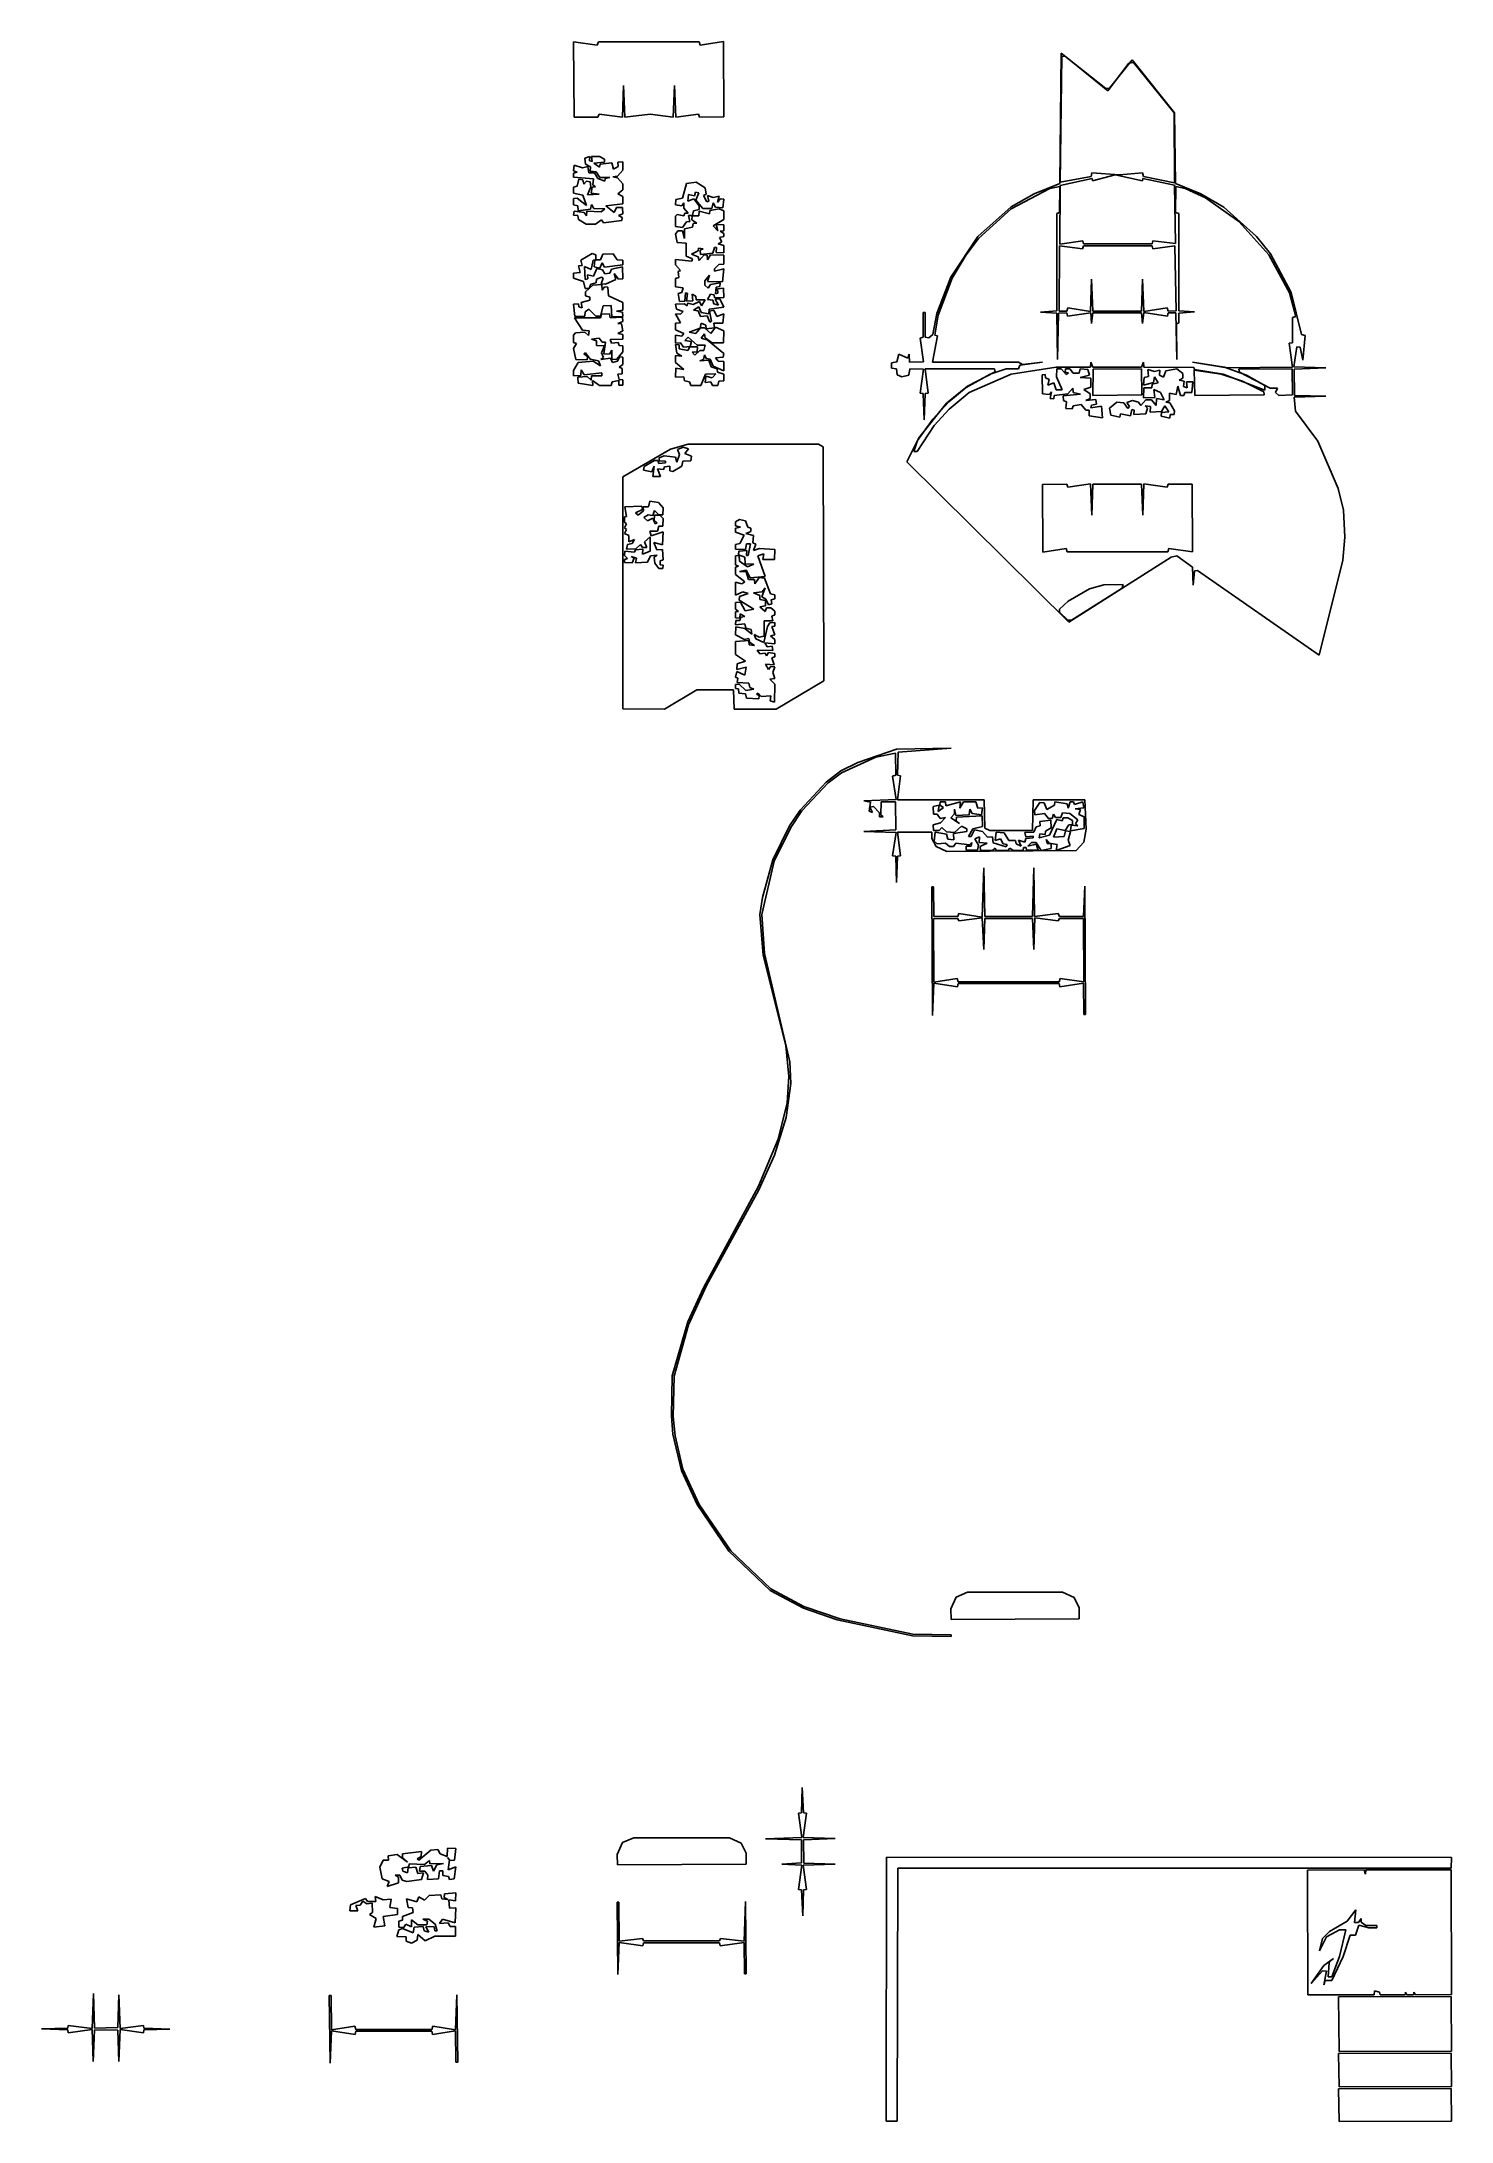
# Model space of a CAD drawing. Extents: x 30 to 199, y 9 to 258.
import ezdxf

# ---------------------------------------------------------------- set-up
doc = ezdxf.new("R2010")
doc.units = 0

msp = doc.modelspace()

# ---------------------------------------------------------------- linework, layer by layer
at = {"layer": 'BRIDGE_ROUTE'}
for p, q in [((131.11, 9.44), (131.15, 41.02)), ((131.15, 41.02), (198.8, 40.98)), ((198.8, 40.98), (198.76, 39.71)), ((132.5, 39.71), (132.42, 9.44)), ((198.76, 39.71), (132.5, 39.71)), ((132.42, 9.44), (131.11, 9.44))]:
    msp.add_line(p, q, dxfattribs=at)
at = {"layer": 'JACK_ROUTE'}
for p, q in [((146.09, 238.29), (150.71, 240.75)), ((150.71, 240.75), (151.89, 240.96)), ((151.89, 240.96), (151.85, 237.87)), ((165.74, 237.87), (165.78, 240.96)), ((165.78, 240.96), (166.92, 240.75)), ((166.92, 240.75), (169.33, 239.61)), ((169.33, 239.61), (173.35, 236.77)), ((142.16, 234.74), (146.09, 238.29)), ((151.85, 237.87), (151.55, 237.74)), ((151.55, 237.74), (151.55, 226.1)), ((166.16, 237.74), (165.74, 237.87)), ((166.16, 226.1), (166.16, 237.74)), ((173.35, 236.77), (176.95, 232.79)), ((140.67, 232.79), (142.16, 234.74)), ((139.02, 230), (140.67, 232.79)), ((176.95, 232.79), (179.41, 228.26)), ((137.33, 225.59), (139.02, 230)), ((179.41, 228.26), (180.17, 225.43)), ((136.95, 223.18), (137.33, 225.59)), ((151.55, 226.1), (149.61, 225.93)), ((149.61, 225.93), (151.55, 225.81)), ((151.55, 225.81), (151.64, 220.26)), ((151.64, 220.26), (151.76, 225.81)), ((151.76, 225.81), (152.74, 225.85)), ((152.74, 225.85), (152.82, 225.47)), ((152.82, 225.47), (155.62, 225.85)), ((155.62, 225.85), (155.7, 224.58)), ((155.7, 224.58), (155.87, 225.85)), ((155.87, 225.85), (161.67, 225.85)), ((161.67, 225.85), (161.8, 224.58)), ((161.8, 224.58), (161.97, 225.89)), ((161.97, 225.89), (164.8, 225.47)), ((164.8, 225.47), (164.89, 225.85)), ((164.89, 225.85), (165.78, 225.85)), ((165.78, 225.85), (165.9, 220.26)), ((165.86, 224.54), (166.16, 224.66)), ((165.9, 220.26), (165.86, 224.54)), ((168.02, 225.98), (166.16, 226.1)), ((166.16, 225.81), (168.02, 225.98)), ((166.16, 224.66), (166.16, 225.81)), ((180.17, 225.43), (179.75, 225.3)), ((179.75, 225.3), (179.75, 222.25)), ((136.65, 219.96), (137.24, 223.1)), ((137.24, 223.1), (136.95, 223.18)), ((179.75, 222.25), (179.37, 222.21)), ((179.37, 222.21), (179.75, 219.37)), ((146.94, 219.96), (136.65, 219.96)), ((143.55, 218.52), (145.46, 219.16)), ((145.46, 219.16), (146.94, 219.16)), ((151.47, 219.37), (146.09, 218.52)), ((147.45, 219.67), (146.94, 219.96)), ((146.94, 219.16), (147.11, 219.58)), ((147.11, 219.58), (149.82, 219.96)), ((149.82, 219.96), (147.45, 219.67)), ((155.57, 219.37), (151.47, 219.37)), ((155.62, 219.96), (155.57, 219.37)), ((155.87, 219.37), (155.62, 219.96)), ((161.67, 219.37), (155.87, 219.37)), ((161.93, 219.96), (161.67, 219.37)), ((161.97, 219.37), (161.93, 219.96)), ((167.94, 219.33), (161.97, 219.37)), ((171.92, 219.29), (167.81, 219.96)), ((167.81, 219.96), (171.62, 219.37)), ((168.02, 219.07), (167.94, 219.33)), ((171.45, 218.52), (168.02, 219.07)), ((171.62, 219.37), (174.24, 218.4)), ((179.75, 219.37), (171.92, 219.29)), ((138.6, 215.22), (140.67, 216.92)), ((140.67, 216.92), (143.55, 218.52)), ((146.09, 218.52), (141.05, 216.32)), ((176.45, 216.58), (171.45, 218.52)), ((174.24, 218.4), (176.45, 217.17)), ((176.45, 217.17), (176.45, 216.58)), ((136.69, 213.11), (138.6, 215.22)), ((138.64, 214.33), (136.86, 212.39)), ((141.05, 216.32), (138.64, 214.33)), ((136.86, 212.39), (134.83, 209.25)), ((134.87, 210.57), (136.69, 213.11)), ((105.28, 209.55), (99.57, 206.21)), ((107.4, 210.14), (105.28, 209.55)), ((123.02, 210.14), (107.4, 210.14)), ((123.57, 209.8), (123.02, 210.14)), ((123.66, 181.82), (123.57, 209.8)), ((134.41, 209.25), (134.87, 210.57)), ((134.83, 209.25), (134.41, 209.25)), ((99.57, 206.21), (99.57, 178.48)), ((117.94, 178.43), (123.66, 181.82)), ((104.56, 178.43), (108.42, 180.72)), ((108.42, 180.72), (112.82, 180.72)), ((112.82, 180.72), (112.9, 178.43)), ((99.57, 178.48), (104.56, 178.43)), ((112.9, 178.43), (117.94, 178.43))]:
    msp.add_line(p, q, dxfattribs=at)
at = {"layer": 'NECK_POCKET'}
for p, q in [((152.06, 256.92), (151.89, 241.34)), ((157.4, 252.69), (152.06, 256.92)), ((160.57, 256.12), (157.86, 252.73)), ((165.65, 249.81), (160.57, 256.12)), ((157.86, 252.73), (157.4, 252.69)), ((165.74, 241.34), (165.65, 249.81)), ((148.84, 240.11), (146.09, 238.55)), ((151.89, 241.34), (148.84, 240.11)), ((168.78, 240.11), (165.74, 241.34)), ((171.53, 238.51), (168.78, 240.11)), ((146.09, 238.55), (142.07, 234.99)), ((175.47, 234.99), (171.53, 238.51)), ((142.07, 234.99), (138.85, 230.12)), ((177.12, 232.92), (175.47, 234.99)), ((179.62, 228.3), (177.12, 232.92)), ((138.85, 230.12), (137.16, 225.76)), ((180.85, 223.27), (179.62, 228.3)), ((135.76, 225.89), (135.55, 225.89)), ((135.55, 225.89), (135.55, 222.93)), ((135.76, 222.93), (135.76, 225.89)), ((137.16, 225.76), (136.69, 223.27)), ((135.55, 222.93), (135.17, 222.84)), ((135.17, 222.84), (135.59, 220.01)), ((136.23, 222.88), (135.76, 222.93)), ((136.69, 223.27), (136.23, 222.88)), ((179.92, 219.41), (180.3, 221.78)), ((180.3, 221.78), (180.68, 221.74)), ((180.68, 221.74), (181.02, 220.18)), ((181.27, 223.14), (180.85, 223.27)), ((181.02, 220.18), (181.27, 223.14)), ((132.38, 220.01), (131.74, 219.88)), ((131.74, 219.88), (131.74, 219.24)), ((131.74, 219.24), (132.33, 219.16)), ((132.33, 219.16), (132.42, 218.44)), ((132.63, 220.9), (132.38, 220.01)), ((133.69, 220.43), (132.63, 220.9)), ((133.86, 220.9), (133.69, 220.43)), ((133.82, 218.4), (133.94, 219.16)), ((133.9, 219.96), (133.86, 220.9)), ((135.59, 220.01), (133.9, 219.96)), ((133.94, 219.16), (135.59, 219.12)), ((135.59, 219.12), (135.17, 216.24)), ((136.14, 216.24), (135.76, 219.16)), ((135.76, 219.16), (144.1, 219.16)), ((144.1, 219.16), (144.15, 218.78)), ((183.77, 219.29), (179.92, 219.41)), ((179.96, 219.12), (183.77, 219.29)), ((180, 215.98), (179.96, 219.12)), ((132.42, 218.44), (132.97, 218.19)), ((132.97, 218.19), (133.82, 218.4)), ((140.84, 217.09), (138.35, 215.05)), ((144.15, 218.78), (140.84, 217.09)), ((138.35, 215.05), (135.04, 210.9)), ((135.17, 216.24), (135.55, 216.2)), ((135.55, 216.2), (135.64, 213.06)), ((135.64, 213.06), (135.76, 216.2)), ((135.76, 216.2), (136.14, 216.24)), ((179.96, 215.77), (183.77, 215.9)), ((180.13, 214.08), (179.96, 215.77)), ((183.77, 215.9), (180, 215.98)), ((182.8, 210.48), (180.13, 214.08)), ((135.04, 210.9), (133.6, 208.03)), ((185.25, 204.85), (182.8, 210.48)), ((133.6, 208.03), (152.99, 188.85)), ((185.89, 202.23), (185.25, 204.85)), ((186.05, 199.01), (185.89, 202.23)), ((165.23, 196.6), (165.9, 196.77)), ((165.9, 196.77), (167.81, 195.41)), ((185.8, 196.26), (186.05, 199.01)), ((152.99, 188.85), (165.23, 196.6)), ((167.81, 195.41), (167.89, 193.25)), ((167.89, 193.25), (168.02, 194.99)), ((168.02, 194.99), (168.4, 195.03)), ((168.4, 195.03), (182.96, 184.87)), ((182.96, 184.87), (185.8, 196.26))]:
    msp.add_line(p, q, dxfattribs=at)
at = {"layer": 'PICKUP_ROUTE'}
for p, q in [((127.72, 172.04), (125.69, 171.03)), ((125.77, 170.82), (129.88, 172.68)), ((132.33, 173.65), (127.72, 172.04)), ((129.88, 172.68), (132.21, 173.14)), ((132.21, 173.14), (132.25, 170.52)), ((138.9, 173.74), (132.33, 173.65)), ((132.46, 170.52), (132.55, 173.27)), ((132.55, 173.27), (138.9, 173.74)), ((123.91, 169.67), (120.82, 166.33)), ((121.03, 166.24), (124.16, 169.59)), ((125.69, 171.03), (123.91, 169.67)), ((124.16, 169.59), (125.77, 170.82)), ((132.25, 170.52), (131.87, 170.39)), ((131.87, 170.39), (132.29, 167.6)), ((132.84, 170.43), (132.46, 170.52)), ((132.46, 167.56), (132.84, 170.43)), ((132.29, 167.6), (128.44, 167.43)), ((128.44, 167.43), (129.24, 167.3)), ((129.24, 167.3), (129.07, 166.2)), ((129.16, 166.71), (129.58, 166.79)), ((129.58, 166.79), (130.3, 166.03)), ((130.47, 165.78), (130.51, 167.34)), ((130.51, 167.34), (132.21, 167.34)), ((132.21, 167.34), (132.25, 163.96)), ((142.83, 167.56), (132.46, 167.56)), ((142.92, 164.17), (142.83, 167.56)), ((148.72, 167.56), (148.63, 163.91)), ((154.9, 167.56), (148.72, 167.56)), ((155.07, 164.04), (154.9, 167.56)), ((119.55, 164.46), (117.52, 160.4)), ((120.82, 166.33), (119.55, 164.46)), ((119.68, 164.25), (121.03, 166.24)), ((129.07, 166.2), (129.46, 166.07)), ((129.46, 166.07), (129.16, 166.71)), ((130.3, 166.03), (130.3, 165.52)), ((130.3, 165.52), (130.77, 165.52)), ((130.77, 165.52), (130.47, 165.78)), ((117.69, 160.23), (119.68, 164.25)), ((132.25, 163.96), (128.44, 163.79)), ((128.44, 163.79), (132.29, 163.66)), ((132.29, 163.66), (131.87, 160.87)), ((132.84, 160.87), (132.46, 163.7)), ((132.46, 163.7), (136.57, 163.7)), ((136.57, 163.7), (136.57, 162.94)), ((136.57, 162.94), (137.08, 161.97)), ((137.08, 161.97), (138.39, 161.37)), ((143.51, 163.91), (142.92, 164.17)), ((148.63, 163.91), (143.51, 163.91)), ((153.88, 161.5), (154.77, 162.52)), ((154.77, 162.52), (155.07, 164.04)), ((116.21, 153.84), (117.69, 160.23)), ((117.52, 160.4), (116.29, 155.87)), ((131.87, 160.87), (132.25, 160.82)), ((132.25, 160.82), (132.33, 157.69)), ((132.33, 157.69), (132.46, 160.82)), ((132.46, 160.82), (132.84, 160.87)), ((138.39, 161.37), (153.88, 161.5)), ((116.29, 155.87), (115.99, 153.84)), ((115.99, 153.84), (116.37, 148.97)), ((116.54, 149.18), (116.21, 153.84)), ((116.37, 148.97), (119.08, 138.18)), ((119.59, 136.23), (116.54, 149.18)), ((119.08, 138.18), (119.46, 134.45)), ((119.46, 134.45), (119.25, 131.32)), ((119.68, 133.6), (119.59, 136.23)), ((119.13, 129.54), (119.68, 133.6)), ((117.73, 125.05), (119.13, 129.54)), ((119.25, 131.32), (118.19, 126.96)), ((118.19, 126.96), (115.82, 121.33)), ((115.87, 120.9), (117.73, 125.05)), ((115.82, 121.33), (109.22, 109.18)), ((109.6, 109.43), (115.87, 120.9)), ((109.22, 109.18), (107.36, 105.11)), ((107.44, 104.73), (109.6, 109.43)), ((107.36, 105.11), (105.49, 98.64)), ((105.71, 98.59), (107.44, 104.73)), ((105.49, 98.64), (105.41, 93.81)), ((105.62, 93.77), (105.71, 98.59)), ((105.41, 93.81), (105.58, 91.65)), ((105.83, 91.44), (105.62, 93.77)), ((105.58, 91.65), (106.6, 87.29)), ((106.76, 87.46), (105.83, 91.44)), ((106.6, 87.29), (108.46, 83.23)), ((108.71, 83.23), (106.76, 87.46)), ((108.46, 83.23), (112.27, 77.64)), ((112.52, 77.68), (108.71, 83.23)), ((112.27, 77.64), (117.22, 72.94)), ((117.31, 73.15), (112.52, 77.68)), ((117.22, 72.94), (121.2, 70.82)), ((121.24, 71.04), (117.31, 73.15)), ((121.2, 70.82), (125.26, 69.43)), ((125.6, 69.55), (121.24, 71.04)), ((125.26, 69.43), (134.28, 67.52)), ((134.32, 67.73), (125.6, 69.55)), ((134.28, 67.52), (138.9, 67.44)), ((138.9, 67.65), (134.32, 67.73)), ((138.9, 67.44), (138.9, 67.65))]:
    msp.add_line(p, q, dxfattribs=at)
at = {"layer": 'SMALL_FEATURE'}
for p, q in [((93.68, 258.28), (96.52, 257.89)), ((93.73, 249.26), (93.68, 258.28)), ((96.52, 257.89), (96.65, 258.28)), ((96.65, 258.28), (108.71, 258.28)), ((108.71, 258.28), (108.84, 257.89)), ((108.84, 257.89), (111.63, 258.32)), ((111.63, 258.32), (111.68, 249.3)), ((151.93, 241.51), (152.15, 256.58)), ((152.15, 256.58), (152.57, 256.54)), ((152.57, 256.54), (157.65, 252.43)), ((157.65, 252.43), (160.15, 255.74)), ((160.15, 255.74), (160.74, 255.82)), ((160.74, 255.82), (165.61, 249.81)), ((99.65, 253.07), (99.53, 249.26)), ((99.82, 249.26), (99.65, 253.07)), ((105.75, 253.07), (105.62, 249.26)), ((105.92, 249.26), (105.75, 253.07)), ((96.6, 249.26), (93.73, 249.26)), ((96.73, 249.64), (96.6, 249.26)), ((99.53, 249.26), (96.73, 249.64)), ((102.83, 249.64), (99.82, 249.26)), ((105.62, 249.26), (102.83, 249.64)), ((108.63, 249.64), (105.92, 249.26)), ((108.75, 249.26), (108.63, 249.64)), ((111.68, 249.3), (108.75, 249.26)), ((165.61, 249.81), (165.65, 241.43)), ((95.04, 244.35), (95.63, 244.56)), ((95.12, 243.63), (95.04, 244.35)), ((95.63, 244.56), (95.59, 244.05)), ((95.59, 244.05), (95.89, 243.97)), ((95.89, 243.97), (95.84, 244.56)), ((95.84, 244.56), (96.77, 244.56)), ((96.77, 244.56), (97.37, 244.26)), ((97.37, 244.26), (97.37, 243.88)), ((93.68, 242.87), (93.73, 243.54)), ((94.11, 242.7), (93.68, 242.87)), ((93.68, 242.57), (94.11, 242.7)), ((93.68, 242.1), (93.68, 242.57)), ((96.05, 241.89), (93.68, 242.1)), ((93.73, 243.54), (94.74, 243.21)), ((94.11, 241), (94.32, 241.85)), ((94.32, 241.85), (94.78, 241.77)), ((94.74, 243.21), (95.38, 243.37)), ((94.78, 241.77), (94.91, 241.26)), ((94.91, 241.26), (95.21, 241.6)), ((95.72, 243.33), (95.12, 243.63)), ((95.21, 241.6), (95.67, 241.55)), ((95.38, 243.37), (95.5, 242.61)), ((95.5, 242.61), (96.18, 242.61)), ((95.67, 242.82), (95.72, 243.33)), ((96.39, 242.74), (95.67, 242.82)), ((95.67, 241.55), (95.76, 240.92)), ((95.97, 241.17), (96.05, 241.89)), ((97.37, 243.88), (96.1, 243.76)), ((96.1, 243.76), (96.77, 243.29)), ((96.18, 242.61), (96.6, 241.93)), ((96.82, 242.06), (96.39, 242.74)), ((96.6, 241.93), (97.41, 241.6)), ((96.77, 243.29), (96.86, 243.63)), ((98, 242.06), (96.82, 242.06)), ((96.86, 243.63), (98.26, 243.8)), ((97.41, 241.6), (97.45, 241.93)), ((97.45, 241.93), (98, 242.06)), ((98.26, 243.8), (98.47, 243.04)), ((98.93, 242.23), (98.38, 242.15)), ((98.38, 242.15), (98.93, 242.02)), ((98.47, 243.04), (99.02, 243.37)), ((99.57, 242.95), (98.93, 242.23)), ((98.93, 242.02), (99.57, 241.3)), ((98.98, 243.88), (99.57, 243.92)), ((99.02, 243.37), (98.98, 243.88)), ((99.57, 243.92), (99.57, 242.95)), ((107.19, 241.34), (108.37, 241.51)), ((108.37, 241.51), (109.43, 240.83)), ((155.66, 242.19), (151.93, 241.51)), ((151.93, 241.09), (155.79, 241.93)), ((155.74, 242.61), (155.66, 242.19)), ((159.05, 242.36), (155.74, 242.61)), ((155.79, 241.93), (155.83, 241.64)), ((155.83, 241.64), (158.54, 242.36)), ((158.54, 242.36), (161.8, 241.64)), ((161.8, 242.61), (159.05, 242.36)), ((161.93, 242.19), (161.8, 242.61)), ((161.8, 241.64), (161.84, 241.93)), ((161.84, 241.93), (165.65, 241.13)), ((165.65, 241.43), (161.93, 242.19)), ((93.68, 240.88), (94.11, 241)), ((93.68, 240.16), (93.68, 240.88)), ((94.78, 239.95), (93.68, 240.16)), ((93.68, 239.52), (94.11, 239.56)), ((93.68, 238.8), (93.68, 239.52)), ((94.11, 239.56), (95.21, 238.72)), ((95.21, 238.72), (94.78, 239.95)), ((95.76, 240.92), (95.33, 239.99)), ((95.33, 239.99), (96.73, 240.07)), ((95.8, 240.16), (95.89, 240.88)), ((96.73, 240.07), (95.8, 240.16)), ((95.89, 240.88), (96.31, 240.92)), ((96.31, 240.92), (95.97, 241.17)), ((99.57, 240.58), (98.98, 240.11)), ((98.98, 240.11), (99.57, 239.78)), ((99.57, 241.3), (99.57, 240.58)), ((99.57, 239.78), (99.57, 238.89)), ((105.88, 238.8), (105.92, 239.4)), ((105.92, 239.4), (106.72, 239.56)), ((106.89, 239.01), (106.64, 238.68)), ((106.72, 239.56), (107.19, 241.34)), ((106.89, 238.38), (106.89, 239.01)), ((107.44, 240.03), (107.36, 239.23)), ((107.36, 239.23), (108.08, 239.48)), ((108.16, 239.86), (107.44, 240.03)), ((108.08, 239.48), (108.71, 238.68)), ((108.29, 240.28), (108.16, 239.86)), ((108.67, 240.2), (108.29, 240.28)), ((108.33, 239.35), (108.67, 240.2)), ((109.14, 238.34), (108.33, 239.35)), ((109.56, 240.07), (109.22, 239.9)), ((109.22, 239.9), (109.64, 239.14)), ((109.43, 240.83), (109.56, 240.07)), ((109.64, 239.14), (109.86, 239.23)), ((109.86, 239.23), (109.73, 239.9)), ((109.73, 239.9), (110.41, 239.65)), ((110.41, 239.01), (110.24, 238.34)), ((110.41, 239.65), (111.12, 239.82)), ((110.66, 238.51), (110.41, 239.01)), ((111.12, 239.82), (110.91, 239.06)), ((110.91, 239.06), (111.25, 239.48)), ((111.25, 239.48), (111.68, 239.44)), ((111.68, 239.44), (111.55, 238.42)), ((151.89, 234.06), (151.93, 241.09)), ((165.65, 241.13), (165.74, 234.15)), ((94.19, 238.68), (93.68, 238.8)), ((93.68, 237.53), (93.73, 238.04)), ((94.19, 237.49), (93.68, 237.53)), ((93.73, 238.04), (94.95, 237.87)), ((94.23, 238.08), (94.19, 238.68)), ((94.28, 237.02), (94.19, 237.49)), ((95.72, 238.25), (94.23, 238.08)), ((95.17, 236.47), (94.28, 237.02)), ((94.95, 237.87), (95.21, 237.45)), ((96.31, 236.47), (95.17, 236.47)), ((95.21, 237.45), (95.25, 238.04)), ((95.25, 238.04), (96.99, 237.96)), ((95.84, 238.84), (95.72, 238.25)), ((96.1, 238.34), (95.84, 238.84)), ((97.41, 238.29), (96.1, 238.34)), ((97.03, 236.98), (96.31, 236.47)), ((96.99, 237.96), (97.41, 238.29)), ((97.28, 236.64), (97.03, 236.98)), ((99.44, 236.9), (97.28, 236.64)), ((99.57, 238.89), (97.54, 238.68)), ((97.54, 238.68), (98.55, 237.87)), ((98.55, 237.87), (98.81, 238.46)), ((98.81, 238.46), (99.53, 238.46)), ((99.57, 237.7), (99.06, 237.49)), ((99.06, 237.49), (99.48, 237.28)), ((99.48, 237.28), (99.44, 236.9)), ((99.53, 238.46), (99.57, 237.7)), ((106.64, 238.68), (105.88, 238.8)), ((105.88, 237.41), (106.09, 237.62)), ((105.88, 236.18), (105.88, 237.41)), ((106.09, 237.62), (106.89, 237.45)), ((107.19, 236.73), (106.72, 236.05)), ((107.4, 237.79), (106.89, 238.38)), ((106.89, 237.45), (107.02, 237.79)), ((107.02, 237.79), (107.4, 237.79)), ((107.61, 236.77), (107.19, 236.73)), ((107.91, 237.49), (107.44, 237.49)), ((107.44, 237.49), (107.61, 236.77)), ((107.82, 236.98), (107.87, 237.45)), ((108.42, 236.6), (107.82, 236.98)), ((107.87, 237.45), (108.67, 237.45)), ((108.03, 238.08), (107.91, 237.49)), ((107.91, 236.09), (107.99, 236.56)), ((107.99, 236.56), (108.42, 236.6)), ((108.71, 238.21), (108.03, 238.08)), ((108.67, 237.45), (108.71, 238.04)), ((108.71, 238.68), (108.71, 238.21)), ((108.71, 238.04), (109.94, 237.7)), ((110.24, 238.34), (109.14, 238.34)), ((109.94, 237.7), (109.98, 238.12)), ((109.98, 238.12), (111.12, 238.29)), ((111.68, 237.02), (110.41, 236.26)), ((111.55, 238.42), (110.66, 238.51)), ((111.12, 238.29), (111.68, 238.08)), ((111.68, 238.08), (111.68, 237.02)), ((106.72, 236.05), (105.88, 236.18)), ((105.88, 235.29), (106.17, 235.67)), ((106.09, 234.27), (105.88, 235.29)), ((107.15, 234.19), (106.09, 234.27)), ((106.17, 235.67), (106.72, 235.67)), ((106.72, 235.67), (106.98, 234.74)), ((106.98, 235.92), (107.91, 236.09)), ((106.98, 234.74), (106.98, 235.92)), ((107.15, 232.62), (107.15, 234.19)), ((110.41, 236.26), (110.96, 235.67)), ((110.96, 235.67), (110.74, 236.43)), ((110.74, 236.43), (111.68, 236.39)), ((111.42, 234.36), (111, 234.1)), ((111, 234.1), (111.68, 233.93)), ((111.68, 234.99), (111.17, 234.87)), ((111.17, 234.87), (111.42, 234.36)), ((111.68, 235.67), (111.25, 235.63)), ((111.25, 235.63), (111.68, 235.37)), ((111.68, 236.39), (111.68, 235.67)), ((111.68, 235.37), (111.68, 234.99)), ((154.64, 234.48), (151.89, 234.06)), ((154.73, 234.1), (154.64, 234.48)), ((162.98, 234.1), (154.73, 234.1)), ((163.03, 234.48), (162.98, 234.1)), ((165.74, 234.15), (163.03, 234.48)), ((94.28, 231.48), (94.7, 231.52)), ((94.53, 232.16), (95.89, 232.96)), ((94.7, 231.52), (94.53, 232.16)), ((96.01, 232.16), (95.8, 231.06)), ((95.89, 232.96), (96.35, 232.79)), ((96.22, 232.16), (96.01, 232.16)), ((96.14, 231.35), (96.22, 232.16)), ((96.35, 232.79), (96.35, 232.2)), ((96.35, 232.2), (96.9, 232.2)), ((97.11, 231.82), (96.82, 231.22)), ((96.9, 232.2), (97.2, 232.88)), ((97.37, 231.31), (97.11, 231.82)), ((97.2, 232.88), (98.43, 232.92)), ((99.57, 231.61), (97.37, 231.31)), ((98.43, 232.92), (98.89, 232.2)), ((98.89, 232.2), (99.57, 232.16)), ((99.57, 232.16), (99.57, 231.61)), ((105.88, 231.61), (105.88, 232.24)), ((105.88, 232.24), (107.82, 232.03)), ((106.47, 230.93), (105.88, 231.61)), ((107.91, 232.33), (107.15, 232.62)), ((108.58, 233.26), (107.78, 232.88)), ((107.78, 232.88), (108.58, 232.54)), ((107.82, 232.03), (107.91, 232.33)), ((108.63, 233.6), (108.58, 233.26)), ((108.58, 232.54), (108.71, 232.11)), ((109.18, 233.51), (108.63, 233.6)), ((108.71, 232.11), (109.3, 232.79)), ((108.84, 233.34), (109.18, 233.51)), ((108.88, 232.83), (108.84, 233.34)), ((110.36, 233), (108.88, 232.83)), ((109.3, 232.79), (109.69, 232.75)), ((109.69, 232.75), (109.73, 232.2)), ((109.73, 232.2), (110.07, 232.79)), ((110.07, 232.79), (111.68, 232.75)), ((110.57, 233.68), (110.36, 233)), ((110.79, 233.68), (110.57, 233.68)), ((111.08, 231.65), (110.57, 231.14)), ((110.74, 233.09), (110.79, 233.68)), ((111.68, 233.04), (110.74, 233.09)), ((111.68, 231.69), (111.08, 231.65)), ((111.68, 233.93), (111.68, 233.04)), ((111.68, 232.75), (111.68, 231.69)), ((151.81, 226.06), (151.85, 233.89)), ((151.85, 233.89), (154.6, 233.51)), ((154.6, 233.51), (154.73, 233.89)), ((154.73, 233.89), (162.98, 233.89)), ((162.98, 233.89), (163.03, 233.51)), ((163.03, 233.51), (165.69, 233.89)), ((165.69, 233.89), (165.82, 226.1)), ((93.68, 230.59), (94.45, 230.67)), ((93.68, 230), (93.68, 230.59)), ((94.87, 229.62), (93.68, 230)), ((94.45, 230.67), (94.28, 231.48)), ((95.08, 228.77), (94.87, 229.62)), ((95.8, 231.06), (95, 231.39)), ((95, 231.39), (95.08, 229.83)), ((95.08, 229.83), (95.38, 229.91)), ((95.12, 228.35), (95.97, 229.15)), ((95.38, 229.91), (95.33, 230.42)), ((95.33, 230.42), (96.05, 230.25)), ((95.76, 229.28), (95.55, 228.77)), ((96.39, 229.45), (95.76, 229.28)), ((95.97, 229.15), (97.07, 229.24)), ((96.05, 230.25), (96.48, 231.18)), ((96.82, 231.22), (96.14, 231.35)), ((96.44, 229.87), (96.39, 229.45)), ((97.03, 230.12), (96.44, 229.87)), ((96.48, 231.18), (97.15, 231.01)), ((96.99, 229.32), (97.24, 230)), ((97.49, 229.28), (96.99, 229.32)), ((97.24, 230), (97.03, 230.12)), ((97.07, 229.24), (97.11, 228.56)), ((97.15, 231.01), (97.41, 230.51)), ((97.41, 230.51), (98, 230.59)), ((98.72, 229.83), (97.49, 229.28)), ((98, 230.59), (98.21, 231.1)), ((98.21, 231.1), (99.53, 231.35)), ((99.06, 229.87), (98.55, 230.55)), ((98.55, 230.55), (98.72, 229.83)), ((99.57, 229.91), (99.06, 229.87)), ((99.53, 231.35), (99.57, 229.91)), ((105.88, 229.95), (106.3, 230.08)), ((105.88, 228.98), (105.88, 229.95)), ((106.21, 230.8), (106.47, 230.93)), ((106.3, 230.08), (106.21, 230.8)), ((109.94, 230.38), (109.39, 229.7)), ((109.39, 229.7), (109.39, 229.15)), ((109.39, 229.15), (109.81, 228.81)), ((109.73, 229.62), (109.94, 230.38)), ((111.51, 229.57), (109.73, 229.62)), ((109.81, 228.81), (110.07, 229.24)), ((110.07, 229.24), (111.25, 229.45)), ((110.57, 231.14), (110.57, 230.84)), ((110.57, 230.84), (111.68, 231.14)), ((111.21, 229.02), (110.74, 228.94)), ((111.25, 229.45), (111.21, 229.02)), ((111.68, 231.14), (111.51, 229.57)), ((155.7, 229.87), (155.57, 226.02)), ((155.87, 226.06), (155.7, 229.87)), ((161.8, 229.87), (161.67, 226.06)), ((161.97, 226.02), (161.8, 229.87)), ((93.68, 226.91), (94.28, 226.95)), ((93.81, 225.43), (93.68, 226.91)), ((94.28, 226.95), (94.32, 226.57)), ((94.32, 226.57), (94.7, 226.44)), ((94.57, 227.08), (95.63, 227.37)), ((94.7, 226.44), (94.57, 227.08)), ((95.55, 228.77), (95.08, 228.77)), ((95.12, 227.88), (95.12, 228.35)), ((95.63, 227.75), (95.12, 227.88)), ((95.63, 227.37), (95.63, 227.75)), ((97.24, 226.7), (96.9, 225.47)), ((97.11, 228.56), (97.37, 228.98)), ((98.17, 226.74), (97.24, 226.7)), ((97.37, 228.98), (97.79, 228.94)), ((97.79, 228.94), (97.87, 227.88)), ((97.87, 227.88), (99.57, 227.08)), ((98.26, 225.38), (98.17, 226.74)), ((99.57, 227.08), (99.57, 226.19)), ((106.81, 228.85), (105.88, 228.98)), ((105.88, 226.91), (106.98, 226.95)), ((106, 226.31), (105.88, 226.91)), ((106.21, 228.18), (106.64, 228.3)), ((106.38, 227.2), (106.21, 228.18)), ((107.02, 227.25), (106.38, 227.2)), ((106.64, 228.3), (106.81, 228.85)), ((106.98, 226.95), (107.23, 226.7)), ((107.1, 228.26), (107.02, 227.25)), ((107.32, 228.18), (107.1, 228.26)), ((107.19, 227.25), (107.32, 228.18)), ((107.95, 227.29), (107.19, 227.25)), ((107.23, 226.7), (107.36, 227.03)), ((107.36, 227.03), (107.99, 226.86)), ((108.33, 227.84), (107.87, 228.09)), ((107.87, 228.09), (107.95, 227.29)), ((107.99, 226.86), (108.75, 227.2)), ((108.67, 226.57), (108.03, 226.19)), ((108.37, 227.41), (108.33, 227.84)), ((109.43, 227.41), (108.37, 227.41)), ((108.97, 225.89), (108.67, 226.57)), ((108.75, 227.2), (109.01, 226.7)), ((109.01, 226.7), (109.43, 227.41)), ((110.07, 228.09), (109.73, 227.46)), ((109.73, 227.46), (110.36, 227.37)), ((111.68, 226.53), (109.9, 226.31)), ((110.53, 228.01), (110.07, 228.09)), ((110.36, 227.37), (110.49, 226.95)), ((110.49, 226.95), (111.04, 226.78)), ((110.57, 227.67), (110.53, 228.01)), ((111.68, 227.71), (110.57, 227.67)), ((110.62, 227.5), (111.21, 227.54)), ((111.04, 226.78), (110.62, 227.5)), ((110.74, 228.94), (110.66, 228.13)), ((110.66, 228.13), (110.96, 228.22)), ((110.91, 228.73), (111.63, 228.81)), ((110.96, 228.22), (110.91, 228.73)), ((111.21, 227.54), (111.68, 226.53)), ((111.63, 228.81), (111.68, 227.71)), ((94.74, 223.77), (93.77, 225.26)), ((93.77, 225.26), (96.9, 225.26)), ((95.04, 225.47), (93.81, 225.43)), ((95.08, 225.98), (95.04, 225.47)), ((95.5, 226.31), (95.08, 225.98)), ((96.35, 225.47), (95.5, 226.31)), ((96.9, 225.47), (96.35, 225.47)), ((96.9, 225.26), (97.03, 225.68)), ((97.03, 225.68), (97.96, 225.72)), ((97.96, 225.72), (98.04, 225.26)), ((98.04, 225.26), (99.53, 225.34)), ((99.57, 225.43), (98.26, 225.38)), ((99.57, 226.19), (98.81, 226.06)), ((98.81, 226.06), (99.53, 225.93)), ((99.57, 224.83), (98.98, 224.58)), ((98.98, 224.58), (99.4, 224.54)), ((99.4, 224.54), (99.57, 223.69)), ((99.53, 225.93), (99.57, 225.43)), ((99.53, 225.34), (99.57, 224.83)), ((106.47, 224.66), (105.88, 225.72)), ((105.88, 225.72), (106.47, 225.68)), ((105.88, 224.62), (106.47, 224.66)), ((105.88, 223.82), (105.88, 224.62)), ((106.81, 226.02), (106, 226.31)), ((106.47, 225.68), (106.81, 226.02)), ((108.84, 224.03), (107.53, 223.56)), ((108.03, 226.19), (108.58, 226.1)), ((108.33, 223.39), (108.88, 224.07)), ((108.58, 226.1), (108.88, 225.43)), ((108.97, 224.62), (108.84, 224.03)), ((108.88, 225.43), (109.69, 225.51)), ((108.88, 224.07), (109.35, 224.07)), ((109.86, 225.72), (108.97, 225.89)), ((109.52, 224.37), (108.97, 224.62)), ((109.35, 224.07), (110.11, 223.39)), ((109.56, 223.94), (109.52, 224.37)), ((110.57, 224.07), (109.56, 223.94)), ((109.69, 225.51), (109.98, 224.75)), ((109.9, 226.31), (109.86, 225.72)), ((109.94, 226.06), (110.49, 226.19)), ((110.19, 224.87), (109.94, 226.06)), ((109.98, 224.75), (110.19, 224.87)), ((110.11, 223.39), (110.66, 224.15)), ((110.49, 226.19), (110.83, 225.43)), ((111.55, 224.62), (110.49, 224.62)), ((110.49, 224.62), (110.57, 224.07)), ((110.66, 224.15), (111.68, 223.69)), ((110.83, 225.43), (111.68, 225.72)), ((111.68, 225.72), (111.55, 224.62)), ((152.74, 226.06), (151.81, 226.06)), ((152.87, 226.44), (152.74, 226.06)), ((155.57, 226.02), (152.87, 226.44)), ((161.67, 226.06), (155.87, 226.06)), ((164.76, 226.44), (161.97, 226.02)), ((164.89, 226.06), (164.76, 226.44)), ((165.82, 226.1), (164.89, 226.06)), ((93.68, 223.18), (93.9, 223.48)), ((93.68, 222.29), (93.68, 223.18)), ((94.02, 222.17), (93.68, 222.29)), ((93.68, 221.57), (94.02, 222.17)), ((93.94, 220.26), (93.68, 221.57)), ((93.9, 223.48), (95.04, 223.56)), ((95.55, 223.69), (94.74, 223.77)), ((95.04, 223.56), (95.46, 223.14)), ((95.46, 223.14), (95.55, 223.69)), ((96.73, 222.84), (95.84, 222.72)), ((95.84, 222.72), (96.44, 222.5)), ((96.44, 222.5), (96.44, 221.95)), ((96.44, 221.95), (97.37, 221.91)), ((97.11, 222.33), (96.73, 222.84)), ((97.37, 221.91), (97.03, 221.06)), ((97.49, 222.33), (97.11, 222.33)), ((97.32, 220.94), (97.49, 222.33)), ((99.57, 222.72), (98.04, 222.67)), ((98.04, 222.67), (98.21, 222.21)), ((98.21, 222.21), (99.02, 222.29)), ((99.57, 223.69), (98.98, 223.39)), ((98.98, 223.39), (99.57, 223.27)), ((99.02, 222.29), (99.14, 221.95)), ((99.14, 221.95), (99.57, 221.91)), ((99.57, 223.27), (99.57, 222.72)), ((99.57, 221.91), (99.57, 221.19)), ((106.89, 223.39), (105.88, 223.82)), ((105.88, 222.21), (105.88, 223.18)), ((105.88, 223.18), (106.64, 223.05)), ((106.47, 222.25), (105.88, 222.21)), ((106.04, 221.02), (105.88, 222.08)), ((105.88, 222.08), (106.34, 222.04)), ((106.34, 222.04), (106.34, 221.53)), ((106.85, 221.74), (106.47, 222.25)), ((106.64, 223.05), (106.89, 223.39)), ((107.65, 221.83), (106.85, 221.74)), ((107.4, 222.93), (107.02, 222.55)), ((107.02, 222.55), (107.78, 222.42)), ((107.36, 221.36), (107.61, 221.78)), ((108.46, 222), (107.4, 222.93)), ((107.53, 223.56), (108.33, 223.39)), ((107.61, 221.78), (108.5, 221.78)), ((107.78, 222.42), (107.65, 221.83)), ((109.43, 222), (108.46, 222)), ((108.5, 221.78), (108.46, 221.19)), ((109.35, 223.35), (108.97, 222.84)), ((108.97, 222.84), (109.69, 222.63)), ((109.26, 221.36), (109.43, 222)), ((109.43, 222.88), (109.35, 223.35)), ((110.28, 222.25), (109.43, 222.88)), ((109.69, 222.63), (111.68, 220.98)), ((111.63, 222.25), (110.28, 222.25)), ((111.68, 223.69), (111.63, 222.25)), ((93.68, 218.95), (94.23, 219.92)), ((95.29, 220.22), (93.94, 220.26)), ((94.23, 219.92), (96.01, 220.09)), ((95.12, 221.06), (94.91, 220.94)), ((94.91, 220.94), (95.33, 220.64)), ((95.67, 220.3), (95.12, 221.06)), ((95.33, 220.64), (95.29, 220.22)), ((96.65, 220.13), (95.67, 220.3)), ((96.01, 220.09), (96.9, 219.5)), ((96.9, 219.5), (96.65, 220.13)), ((97.28, 220.51), (96.94, 220.26)), ((96.94, 220.26), (98.09, 220.43)), ((97.03, 221.06), (97.28, 220.51)), ((97.96, 220.9), (97.32, 220.94)), ((98.26, 221.4), (97.96, 220.9)), ((98.09, 220.43), (98.34, 219.92)), ((98.26, 220.26), (98.26, 221.4)), ((98.85, 220.3), (98.26, 220.26)), ((98.34, 219.92), (98.93, 220.09)), ((99.57, 221.19), (98.85, 220.3)), ((98.93, 220.09), (99.19, 220.6)), ((99.57, 219.67), (99.14, 219.37)), ((99.14, 219.37), (99.48, 219.2)), ((99.19, 220.6), (99.57, 220.56)), ((99.48, 219.2), (99.48, 218.57)), ((99.57, 220.56), (99.57, 219.67)), ((105.88, 219.92), (105.88, 220.73)), ((105.88, 220.73), (106.64, 220.68)), ((106.89, 219.07), (105.88, 219.92)), ((105.88, 218.14), (105.92, 219.24)), ((105.92, 219.24), (106.89, 219.07)), ((106.64, 220.68), (106.04, 221.02)), ((106.34, 221.53), (107.36, 221.36)), ((108.46, 221.19), (107.87, 221.15)), ((107.87, 221.15), (108.2, 220.77)), ((108.2, 220.77), (108.8, 221.36)), ((108.8, 221.36), (109.26, 221.36)), ((109.22, 220.26), (108.8, 220.13)), ((108.8, 220.13), (109.86, 220.18)), ((109.35, 220.81), (109.22, 220.26)), ((109.56, 220.39), (109.35, 220.81)), ((110.02, 220.3), (109.56, 220.39)), ((109.86, 220.18), (110.15, 219.41)), ((110.41, 219.46), (110.02, 220.3)), ((110.15, 219.41), (110.87, 219.16)), ((111.68, 218.91), (110.41, 219.46)), ((111.59, 220.56), (110.66, 220.47)), ((110.66, 220.47), (111, 220.09)), ((110.87, 219.16), (110.91, 218.74)), ((111, 220.09), (111.68, 220.05)), ((111.68, 220.98), (111.59, 220.56)), ((111.68, 220.05), (111.68, 218.91)), ((151.51, 218.19), (151.55, 219.16)), ((151.55, 219.16), (152.06, 219.16)), ((152.06, 219.16), (152.65, 218.48)), ((152.53, 218.74), (152.57, 219.16)), ((152.57, 219.16), (153.12, 219.16)), ((153.12, 219.16), (153.5, 218.65)), ((154.22, 218.65), (154.35, 219.16)), ((154.35, 219.16), (155.24, 219.07)), ((155.24, 219.07), (155.45, 218.4)), ((155.87, 215.98), (155.91, 219.12)), ((155.91, 219.12), (161.67, 219.16)), ((161.67, 219.16), (161.71, 216.03)), ((162.52, 218.23), (162.43, 219.07)), ((162.43, 219.07), (163.24, 218.82)), ((164.59, 218.91), (165.9, 219.16)), ((165.9, 219.16), (166.62, 218.61)), ((173.35, 219.12), (179.71, 219.16)), ((173.4, 218.74), (173.35, 219.12)), ((179.71, 219.16), (179.75, 216.03)), ((93.68, 218.31), (93.68, 218.95)), ((94.53, 218.36), (93.68, 218.31)), ((94.19, 218.14), (95.29, 218.23)), ((94.23, 217.42), (94.19, 218.14)), ((95.97, 217.17), (94.23, 217.42)), ((94.57, 219.03), (94.53, 218.36)), ((94.95, 218.44), (94.57, 219.03)), ((97.07, 218.69), (94.95, 218.44)), ((95.29, 218.23), (95.8, 217.8)), ((95.8, 217.8), (95.84, 218.31)), ((95.84, 218.31), (97.07, 218.31)), ((96.77, 217.17), (95.93, 217.76)), ((95.93, 217.76), (95.97, 217.17)), ((98.17, 217.17), (96.77, 217.17)), ((97.07, 218.31), (97.07, 218.69)), ((98.3, 217.59), (98.17, 217.17)), ((99.1, 217.76), (98.3, 217.59)), ((99.48, 218.57), (98.98, 218.52)), ((98.98, 218.52), (99.14, 217.89)), ((99.1, 217.21), (99.1, 217.76)), ((99.57, 217.21), (99.1, 217.21)), ((99.14, 217.89), (99.57, 217.85)), ((99.57, 217.85), (99.57, 217.21)), ((106.89, 218.19), (105.88, 218.14)), ((106.98, 217.72), (106.89, 218.19)), ((107.57, 217.59), (106.98, 217.72)), ((107.7, 217.17), (107.57, 217.59)), ((108.92, 217.17), (107.7, 217.17)), ((109.47, 218.52), (108.92, 217.17)), ((109.43, 217.51), (109.52, 218.27)), ((110.11, 217.59), (109.43, 217.51)), ((110.7, 218.57), (109.47, 218.52)), ((109.52, 218.27), (110.28, 218.06)), ((110.32, 217.17), (110.11, 217.59)), ((110.28, 218.06), (110.7, 218.57)), ((110.96, 217.17), (110.32, 217.17)), ((110.91, 218.74), (111.68, 218.52)), ((111.08, 217.68), (110.96, 217.17)), ((111.68, 217.72), (111.08, 217.68)), ((111.68, 218.52), (111.68, 217.72)), ((149.78, 218.44), (150.16, 218.48)), ((149.82, 216.15), (149.78, 218.44)), ((150.16, 218.48), (150.2, 218.06)), ((150.2, 218.06), (150.62, 217.89)), ((150.62, 217.89), (150.45, 217.21)), ((150.45, 217.21), (151.17, 217.47)), ((151.17, 217.47), (151.47, 216.62)), ((151.47, 216.62), (152.19, 216.62)), ((152.19, 216.62), (151.51, 218.19)), ((152.95, 218.69), (152.53, 218.74)), ((152.65, 218.48), (152.95, 218.69)), ((153.46, 216.83), (152.87, 216.15)), ((153.5, 216.32), (153.46, 216.83)), ((153.5, 218.65), (154.22, 218.65)), ((155.45, 218.4), (154.35, 218.1)), ((154.35, 218.1), (155.62, 218.02)), ((155.62, 216.96), (154.77, 216.66)), ((154.77, 216.66), (155.53, 216.15)), ((155.62, 218.02), (155.62, 216.96)), ((161.93, 217.21), (162.01, 218.1)), ((163.11, 217.51), (161.93, 217.21)), ((161.93, 215.69), (161.97, 216.87)), ((161.97, 216.87), (162.94, 216.87)), ((162.01, 218.1), (162.52, 218.23)), ((162.94, 216.87), (162.98, 217.3)), ((162.98, 217.3), (163.7, 217.47)), ((163.24, 218.19), (163.11, 217.51)), ((163.96, 216.32), (163.15, 216.66)), ((163.15, 216.66), (163.28, 215.73)), ((163.24, 218.82), (163.87, 218.99)), ((163.7, 217.47), (163.24, 218.19)), ((163.87, 218.99), (163.83, 218.4)), ((163.83, 218.4), (164.3, 218.14)), ((164.3, 218.14), (164.59, 218.91)), ((166.03, 217.09), (165.82, 216.07)), ((166.37, 215.98), (166.03, 217.09)), ((166.62, 218.02), (166.2, 217.8)), ((166.2, 217.8), (166.79, 217.68)), ((166.62, 218.61), (166.62, 218.02)), ((166.79, 217.68), (166.71, 217.04)), ((166.71, 217.04), (167.17, 216.87)), ((167.17, 216.87), (167.09, 217.59)), ((167.09, 217.59), (167.85, 217.59)), ((167.85, 217.59), (167.72, 216.32)), ((167.98, 218.99), (171.24, 218.52)), ((168.06, 215.98), (167.98, 218.99)), ((171.24, 218.52), (173.78, 217.68)), ((177.08, 216.83), (173.4, 218.74)), ((173.78, 217.68), (176.32, 216.41)), ((177.97, 216.83), (177.08, 216.83)), ((177.72, 216.32), (177.97, 216.83)), ((150.66, 216.07), (149.82, 216.15)), ((150.92, 216.41), (150.66, 216.07)), ((150.75, 215.6), (150.92, 216.41)), ((151.17, 215.56), (150.75, 215.6)), ((151.21, 215.98), (151.17, 215.56)), ((152.87, 216.15), (151.21, 215.98)), ((152.32, 215.94), (154.39, 216.11)), ((152.36, 215.35), (152.32, 215.94)), ((152.7, 215.22), (152.36, 215.35)), ((152.61, 214.42), (152.7, 215.22)), ((153.37, 214.38), (152.61, 214.42)), ((153.5, 214.71), (153.37, 214.38)), ((154.39, 216.11), (153.5, 216.32)), ((154.47, 214.88), (153.5, 214.71)), ((155.02, 214.21), (154.47, 214.88)), ((155.53, 215.6), (155.02, 215.35)), ((155.02, 215.35), (156.21, 215.48)), ((155.41, 214.21), (155.02, 214.21)), ((155.41, 213.53), (155.41, 214.21)), ((155.53, 216.15), (155.53, 215.6)), ((155.7, 214.8), (155.62, 214.5)), ((155.62, 214.5), (156.89, 214.67)), ((156.29, 214.93), (155.7, 214.8)), ((161.71, 216.03), (155.87, 215.98)), ((156.21, 215.48), (156.29, 214.93)), ((156.89, 214.67), (157.01, 213.28)), ((157.86, 214.46), (158.75, 215.18)), ((158.03, 213.61), (157.86, 214.46)), ((158.75, 215.18), (159.55, 215.1)), ((159.55, 215.1), (160.06, 214.42)), ((159.94, 215.14), (160.61, 215.35)), ((160.23, 214.63), (159.94, 215.14)), ((160.06, 214.42), (160.23, 214.63)), ((160.53, 214.29), (160.36, 213.53)), ((160.82, 214.21), (160.53, 214.29)), ((160.61, 215.35), (161.33, 215.18)), ((160.78, 213.7), (160.82, 214.21)), ((161.33, 215.18), (161.59, 214.76)), ((161.59, 214.76), (162.22, 215.43)), ((163.28, 215.73), (161.93, 215.69)), ((162.77, 214.63), (162.14, 214.71)), ((162.14, 214.71), (162.39, 214.46)), ((162.22, 215.43), (162.9, 215.43)), ((162.39, 214.46), (162.22, 213.78)), ((162.73, 213.95), (162.77, 214.63)), ((162.9, 215.43), (163.45, 214.76)), ((163.45, 214.76), (163.49, 215.6)), ((163.49, 215.6), (164.38, 215.43)), ((164.38, 215.43), (163.96, 216.32)), ((164.46, 214.71), (164.08, 214.04)), ((164.97, 213.99), (164.46, 214.71)), ((165.02, 215.35), (164.59, 215.18)), ((164.59, 215.18), (165.06, 215.1)), ((165.82, 216.07), (165.02, 216.24)), ((165.02, 216.24), (165.02, 215.35)), ((165.06, 215.1), (165.65, 214.12)), ((165.65, 214.12), (165.61, 213.7)), ((166.75, 215.98), (166.37, 215.98)), ((166.88, 216.32), (166.75, 215.98)), ((167.72, 216.32), (166.88, 216.32)), ((176.36, 216.03), (168.06, 215.98)), ((176.32, 216.41), (176.36, 216.03)), ((178.14, 215.98), (177.72, 216.32)), ((179.75, 216.03), (178.14, 215.98)), ((157.01, 213.28), (155.41, 213.53)), ((159.09, 213.36), (158.03, 213.61)), ((159.17, 213.78), (159.09, 213.36)), ((160.36, 213.53), (159.17, 213.78)), ((162.22, 213.78), (160.78, 213.7)), ((164.08, 214.04), (162.73, 213.95)), ((164.04, 213.49), (164.08, 213.91)), ((165.06, 213.23), (164.04, 213.49)), ((164.08, 213.91), (164.97, 213.99)), ((165.1, 213.7), (165.06, 213.23)), ((165.61, 213.7), (165.1, 213.7)), ((106.13, 209.51), (106.81, 209.76)), ((106.38, 208.91), (106.13, 209.51)), ((106.81, 209.76), (107.44, 209.59)), ((107.44, 209.59), (107.02, 209)), ((102.07, 207.01), (102.15, 207.48)), ((103.04, 206.84), (102.07, 207.01)), ((102.15, 207.48), (103.38, 208.2)), ((103.34, 207.52), (103.04, 206.84)), ((103.17, 206.25), (103.34, 207.52)), ((103.38, 208.2), (103.76, 208.2)), ((104.44, 207.09), (103.72, 207.18)), ((103.72, 207.18), (104.1, 206.25)), ((103.76, 208.2), (103.89, 207.81)), ((103.89, 207.81), (104.69, 207.9)), ((103.93, 208.49), (104.52, 208.75)), ((103.93, 208.15), (103.93, 208.49)), ((104.69, 208.11), (103.93, 208.15)), ((104.56, 207.43), (104.44, 207.09)), ((104.52, 208.75), (105.88, 208.58)), ((105.2, 207.52), (104.56, 207.43)), ((104.69, 207.9), (104.69, 208.11)), ((105.2, 206.93), (105.2, 207.52)), ((105.58, 206.88), (105.2, 206.93)), ((106.64, 207.52), (105.58, 206.88)), ((105.88, 208.58), (106.04, 207.98)), ((106.04, 207.98), (106.38, 208.91)), ((106.76, 208.11), (106.64, 207.52)), ((107.7, 208.15), (106.76, 208.11)), ((107.02, 209), (107.78, 208.7)), ((107.78, 208.7), (107.7, 208.15)), ((104.1, 206.25), (103.17, 206.25)), ((149.82, 205.32), (152.74, 205.36)), ((149.86, 197.23), (149.82, 205.32)), ((152.74, 205.36), (152.87, 204.98)), ((152.87, 204.98), (155.57, 205.4)), ((155.57, 205.4), (155.74, 201.63)), ((155.74, 201.63), (155.87, 205.36)), ((155.87, 205.36), (161.67, 205.36)), ((161.67, 205.36), (161.84, 201.63)), ((161.84, 201.63), (161.97, 205.4)), ((161.97, 205.4), (164.76, 204.98)), ((164.76, 204.98), (164.89, 205.36)), ((164.89, 205.36), (167.77, 205.36)), ((167.77, 205.36), (167.81, 197.27)), ((99.82, 202.65), (101.85, 202.73)), ((100.03, 201.46), (99.82, 202.65)), ((101.94, 202.31), (101.09, 201.93)), ((101.09, 201.93), (101.43, 201.63)), ((101.43, 201.63), (102.07, 202.14)), ((101.85, 202.73), (101.94, 202.31)), ((102.07, 202.14), (102.02, 202.65)), ((102.02, 202.65), (102.66, 202.65)), ((102.62, 201.68), (102.11, 201.34)), ((103.17, 201.59), (102.62, 201.68)), ((102.66, 202.65), (102.79, 203.33)), ((102.79, 203.33), (103.84, 203.16)), ((103.38, 202.18), (103.17, 201.59)), ((103.34, 201.04), (103.38, 201.63)), ((103.89, 201.68), (103.38, 202.18)), ((103.38, 201.63), (104.01, 201.63)), ((103.84, 203.16), (104.39, 202.52)), ((104.35, 201.68), (103.89, 201.68)), ((104.01, 201.63), (104.39, 201.25)), ((104.39, 202.52), (104.35, 201.68)), ((99.78, 201.42), (100.03, 201.46)), ((99.78, 200.79), (99.78, 201.42)), ((100.03, 200.62), (99.78, 200.79)), ((99.78, 200.11), (100.03, 200.62)), ((100.03, 199.94), (99.78, 200.11)), ((99.78, 199.43), (100.03, 199.94)), ((100.29, 199.22), (99.78, 199.43)), ((100.29, 198.46), (100.29, 199.22)), ((102.11, 201.34), (102.53, 200.96)), ((102.53, 200.96), (103.17, 201.29)), ((103.72, 199.73), (102.79, 199.73)), ((102.79, 199.73), (102.95, 199.18)), ((102.95, 199.18), (104.39, 199.64)), ((103.17, 201.29), (103.46, 200.62)), ((103.67, 200.74), (103.34, 201.04)), ((103.46, 200.62), (103.67, 200.74)), ((103.89, 200.32), (103.72, 199.73)), ((104.35, 200.32), (103.89, 200.32)), ((104.39, 199.64), (104.31, 198.08)), ((104.39, 201.25), (104.35, 200.32)), ((113.07, 200.83), (113.54, 201.13)), ((113.07, 200.36), (113.07, 200.83)), ((113.67, 200.19), (113.07, 200.36)), ((113.07, 200.07), (113.67, 200.19)), ((113.07, 199.6), (113.07, 200.07)), ((114.09, 199.26), (113.07, 199.6)), ((113.54, 201.13), (114.26, 200.96)), ((113.58, 198.25), (114.09, 199.26)), ((114.26, 200.96), (114.55, 200.19)), ((114.89, 199.69), (114.3, 199.43)), ((114.3, 199.43), (115.23, 199.22)), ((114.55, 200.19), (114.89, 200.07)), ((114.89, 200.07), (114.89, 199.69)), ((115.23, 199.22), (115.15, 198.33)), ((99.78, 196.81), (99.82, 197.32)), ((100.12, 196.47), (99.78, 196.81)), ((99.82, 197.32), (100.96, 197.23)), ((100.03, 197.57), (100.12, 198.12)), ((101.13, 197.61), (100.03, 197.57)), ((100.12, 198.12), (100.71, 198.25)), ((100.96, 198.71), (100.29, 198.46)), ((101.22, 196.51), (100.58, 196.68)), ((100.58, 196.68), (100.92, 196.51)), ((100.71, 198.25), (100.96, 198.71)), ((100.96, 197.23), (101.09, 197.49)), ((101.09, 197.49), (101.98, 197.57)), ((101.68, 198.12), (101.13, 197.61)), ((101.94, 197.78), (101.68, 198.12)), ((102.45, 197.78), (101.94, 197.78)), ((101.98, 197.57), (101.94, 196.98)), ((101.94, 196.98), (102.83, 197.32)), ((102.83, 199.05), (102.19, 198.46)), ((102.19, 198.46), (102.45, 197.78)), ((102.87, 196.77), (102.53, 196)), ((102.83, 197.32), (102.83, 199.05)), ((103.67, 196.85), (102.87, 196.77)), ((104.31, 198.08), (103.29, 198.37)), ((103.29, 198.37), (103.63, 197.49)), ((103.34, 196.6), (103.67, 196.85)), ((103.63, 197.49), (104.31, 197.53)), ((104.31, 197.53), (104.39, 196.3)), ((113.07, 198.12), (113.58, 198.25)), ((113.07, 197.57), (113.07, 198.12)), ((114.26, 197.53), (113.07, 197.57)), ((113.07, 196.77), (113.5, 196.81)), ((113.07, 195.71), (113.07, 196.77)), ((113.41, 196.89), (113.45, 197.32)), ((114.17, 196.6), (113.41, 196.89)), ((113.45, 197.32), (114.43, 197.4)), ((113.5, 196.81), (113.54, 196.13)), ((114.38, 198.2), (114.26, 197.53)), ((114.85, 198.2), (114.38, 198.2)), ((114.43, 197.4), (114.38, 196.81)), ((114.38, 196.81), (114.6, 196.81)), ((114.6, 196.81), (114.85, 198.2)), ((115.15, 198.33), (115.49, 198.16)), ((115.49, 198.16), (115.23, 197.4)), ((115.23, 197.4), (115.95, 197.65)), ((116.46, 197.02), (115.74, 196.77)), ((115.74, 196.77), (116.63, 194.31)), ((115.95, 197.65), (117.77, 197.53)), ((116.33, 196.34), (116.46, 197.02)), ((117.77, 197.53), (117.73, 196.34)), ((152.65, 197.65), (149.86, 197.23)), ((152.78, 197.27), (152.65, 197.65)), ((164.85, 197.27), (152.78, 197.27)), ((164.97, 197.65), (164.85, 197.27)), ((167.81, 197.27), (164.97, 197.65)), ((99.78, 196.34), (100.12, 196.47)), ((99.78, 195.96), (99.78, 196.34)), ((100.71, 195.92), (99.78, 195.96)), ((100.92, 196.51), (100.71, 195.92)), ((101.09, 195.92), (101.22, 196.51)), ((102.53, 196), (101.09, 195.92)), ((103.42, 195.88), (103.34, 196.6)), ((103.89, 195.24), (103.42, 195.88)), ((104.35, 195.24), (103.89, 195.24)), ((104.39, 196.3), (104.06, 196.17)), ((104.06, 196.17), (104.06, 195.71)), ((104.06, 195.71), (104.39, 195.66)), ((104.39, 195.66), (104.35, 195.24)), ((113.41, 195.54), (113.07, 195.71)), ((113.07, 195.41), (113.41, 195.54)), ((113.07, 194.52), (113.07, 195.41)), ((114.17, 193.68), (113.07, 194.52)), ((113.54, 196.13), (114.51, 195.45)), ((114.34, 195.07), (113.54, 194.9)), ((113.54, 194.9), (114.34, 194.86)), ((114.22, 195.83), (114.17, 196.6)), ((115.27, 195.79), (114.22, 195.83)), ((114.81, 194.14), (114.34, 195.07)), ((114.34, 194.86), (114.64, 193.93)), ((114.51, 195.45), (115.27, 195.79)), ((116.63, 194.31), (114.81, 194.14)), ((115.4, 193.42), (115.91, 194.18)), ((115.91, 194.18), (116.54, 194.1)), ((117.73, 196.34), (116.33, 196.34)), ((113.07, 192.07), (113.07, 193.63)), ((113.07, 193.63), (113.83, 193.42)), ((113.96, 192.45), (113.07, 192.07)), ((113.5, 191.47), (113.54, 191.9)), ((113.54, 191.9), (114.6, 192.28)), ((113.83, 193.42), (114.17, 193.68)), ((114.6, 192.28), (113.96, 192.45)), ((114.64, 193.93), (115.36, 193.93)), ((116.25, 192.45), (115.23, 192.36)), ((115.23, 192.36), (115.99, 192.02)), ((115.36, 193.93), (115.4, 193.42)), ((115.99, 192.02), (115.99, 191.56)), ((116.21, 191.85), (116.63, 192.96)), ((116.71, 191.6), (116.21, 191.85)), ((116.63, 192.96), (116.25, 192.45)), ((116.54, 194.1), (117.26, 192.24)), ((117.26, 192.24), (117.77, 192.11)), ((117.77, 192.11), (117.77, 191.64)), ((152.91, 191.35), (155.45, 192.83)), ((159.38, 192.91), (153.29, 189.06)), ((155.45, 192.83), (157.18, 193.29)), ((157.18, 193.29), (159.47, 193.34)), ((159.47, 193.34), (159.38, 192.91)), ((113.07, 191.18), (113.67, 191.22)), ((113.07, 190.37), (113.07, 191.18)), ((113.41, 190.12), (113.07, 190.37)), ((113.07, 190.08), (113.41, 190.12)), ((113.07, 189.36), (113.07, 190.08)), ((113.58, 189.31), (113.07, 189.36)), ((115.27, 190.37), (113.5, 191.47)), ((113.62, 189.82), (113.58, 189.31)), ((113.58, 189.02), (113.71, 189.44)), ((114.17, 189.53), (113.62, 189.82)), ((113.67, 191.22), (114.22, 190.2)), ((113.71, 189.44), (114.17, 189.53)), ((114.22, 190.2), (115.27, 190.37)), ((115.99, 191.56), (116.67, 191.43)), ((116.67, 190.8), (115.99, 190.67)), ((115.99, 190.67), (116.63, 190.12)), ((116.63, 190.12), (116.76, 190.54)), ((116.67, 191.43), (116.67, 190.8)), ((117.01, 190.92), (116.71, 191.6)), ((116.76, 190.54), (117.31, 190.54)), ((117.43, 191.01), (117.01, 190.92)), ((117.31, 190.54), (117.77, 190.16)), ((117.77, 191.64), (117.35, 191.52)), ((117.35, 191.52), (117.43, 191.01)), ((117.77, 189.7), (117.43, 189.57)), ((117.43, 189.57), (117.52, 188.98)), ((117.77, 190.16), (117.77, 189.7)), ((151.85, 190.37), (152.91, 191.35)), ((151.85, 190.03), (151.85, 190.37)), ((152.87, 189.06), (151.85, 190.03)), ((113.07, 188.51), (113.11, 189.02)), ((114.17, 188.64), (113.07, 188.51)), ((113.07, 187.32), (113.11, 188.26)), ((114.13, 186.77), (113.07, 187.32)), ((113.11, 189.02), (113.58, 189.02)), ((113.11, 188.26), (114.17, 188.09)), ((114.68, 186.86), (114.13, 186.77)), ((114.3, 188.13), (114.17, 188.64)), ((114.17, 188.09), (115.02, 187.41)), ((114.93, 187.96), (114.3, 188.13)), ((114.77, 186.39), (114.68, 186.86)), ((115.02, 187.41), (114.93, 187.96)), ((115.91, 187.03), (115.32, 187.37)), ((115.32, 187.37), (115.49, 186.82)), ((115.49, 186.82), (116.46, 186.39)), ((116.5, 187.16), (115.91, 187.03)), ((116.46, 186.39), (116.88, 188.3)), ((117.52, 188.98), (116.5, 188.98)), ((116.5, 188.98), (116.5, 187.16)), ((116.88, 188.3), (117.18, 188.76)), ((117.18, 188.76), (117.77, 188.81)), ((117.77, 187.32), (117.26, 187.2)), ((117.26, 187.2), (117.77, 186.77)), ((117.77, 188.34), (117.43, 188.3)), ((117.43, 188.3), (117.77, 187.32)), ((117.77, 188.81), (117.77, 188.34)), ((117.77, 186.77), (117.77, 186.22)), ((153.29, 189.06), (152.87, 189.06)), ((113.07, 186.52), (114.68, 186.65)), ((113.07, 184.95), (113.07, 186.52)), ((114.26, 184.15), (113.07, 184.95)), ((114.68, 186.65), (114.72, 186.14)), ((114.72, 186.14), (115.36, 186.05)), ((115.36, 186.05), (114.77, 186.39)), ((117.52, 185.46), (115.65, 185.5)), ((115.65, 185.5), (115.99, 185.04)), ((115.99, 185.04), (116.63, 185.12)), ((117.77, 186.22), (116.59, 186.35)), ((116.59, 186.35), (116.84, 185.89)), ((116.63, 185.12), (116.76, 184.79)), ((116.76, 184.79), (117.01, 185.21)), ((116.84, 185.89), (117.47, 185.97)), ((117.01, 185.21), (117.77, 185.08)), ((117.77, 184.7), (117.43, 184.57)), ((117.43, 184.57), (117.69, 183.73)), ((117.47, 185.97), (117.52, 185.46)), ((117.77, 185.08), (117.77, 184.7)), ((113.07, 182.24), (113.24, 182.92)), ((113.33, 182.12), (113.07, 182.24)), ((113.24, 183.18), (113.28, 183.85)), ((114.34, 183.43), (113.24, 183.18)), ((113.24, 182.92), (114.17, 182.5)), ((113.28, 183.85), (114.26, 184.15)), ((113.28, 181.61), (113.33, 182.12)), ((114.17, 182.5), (114.34, 183.43)), ((117.69, 183.73), (116.67, 183.81)), ((116.67, 183.81), (117.01, 183.18)), ((117.01, 183.18), (117.31, 183.51)), ((117.77, 182.08), (117.18, 182.03)), ((117.18, 182.03), (117.77, 181.4)), ((117.31, 183.51), (117.77, 183.47)), ((117.77, 183.47), (117.52, 182.8)), ((117.52, 182.8), (117.77, 182.08)), ((113.07, 181.36), (113.5, 181.4)), ((113.07, 180.89), (113.07, 181.36)), ((113.41, 180.85), (113.07, 180.89)), ((114.68, 181.53), (113.28, 181.61)), ((113.45, 180.34), (113.41, 180.85)), ((114.26, 180.26), (113.45, 180.34)), ((113.5, 181.4), (114.3, 180.64)), ((114.38, 179.75), (114.26, 180.26)), ((114.3, 180.64), (115.27, 180.81)), ((115.87, 179.66), (114.38, 179.75)), ((114.77, 181.02), (114.68, 181.53)), ((115.27, 180.81), (114.77, 181.02)), ((115.78, 180.34), (115.57, 180.21)), ((115.57, 180.21), (115.91, 180.04)), ((116.16, 179.92), (115.78, 180.34)), ((115.91, 180.04), (115.87, 179.66)), ((117.31, 180), (116.16, 179.92)), ((117.22, 179.41), (117.31, 180)), ((117.73, 179.24), (117.22, 179.41)), ((117.77, 181.4), (117.73, 179.24)), ((136.74, 166.79), (137.46, 166.92)), ((136.78, 165.86), (136.74, 166.79)), ((137.46, 166.92), (137.33, 166.16)), ((137.54, 166.92), (137.58, 167.34)), ((137.96, 166.67), (137.54, 166.92)), ((137.58, 167.34), (138.22, 167.34)), ((138.22, 167.34), (138.26, 166.84)), ((138.26, 166.84), (140, 167.34)), ((140, 167.34), (139.95, 166.58)), ((139.95, 166.58), (140.38, 167.34)), ((140.38, 167.34), (141.86, 167.34)), ((141.86, 167.34), (142.07, 166.58)), ((148.89, 166.29), (149.52, 167.26)), ((149.52, 167.26), (150.03, 167.22)), ((150.03, 167.22), (150.33, 166.41)), ((150.33, 166.41), (151.26, 166.92)), ((151.26, 166.92), (151.3, 167.34)), ((151.3, 167.34), (152.78, 167.09)), ((152.78, 167.09), (152.91, 166.58)), ((152.91, 166.58), (153.16, 167.34)), ((153.16, 167.34), (153.54, 167.34)), ((153.54, 167.34), (153.67, 167.01)), ((153.67, 167.01), (154.64, 167.34)), ((154.64, 167.34), (154.77, 166.62)), ((136.74, 164.59), (137.63, 164.8)), ((136.78, 163.91), (136.74, 164.59)), ((137.2, 165.86), (136.78, 165.86)), ((137.58, 165.35), (137.2, 165.86)), ((137.33, 166.16), (137.96, 166.67)), ((138.22, 165.44), (137.58, 165.35)), ((137.63, 164.8), (138.22, 165.44)), ((139.28, 165.9), (138.85, 165.4)), ((138.85, 165.4), (139.91, 164.72)), ((139.45, 165.69), (139.28, 166.45)), ((139.28, 166.45), (139.28, 165.9)), ((140.12, 164.42), (139.28, 163.66)), ((141.05, 165.78), (139.45, 165.69)), ((139.49, 165.1), (139.53, 165.48)), ((139.91, 164.72), (139.49, 165.1)), ((139.53, 165.48), (142.62, 165.65)), ((140.76, 164.08), (140.12, 164.42)), ((141.14, 166.45), (141.05, 165.78)), ((141.39, 165.95), (141.14, 166.45)), ((142.54, 165.78), (141.39, 165.95)), ((142.66, 164.38), (141.48, 164.08)), ((142.07, 166.58), (142.66, 166.62)), ((142.66, 166.62), (142.54, 165.78)), ((142.62, 165.65), (142.66, 164.38)), ((148.8, 163.7), (149.06, 164.34)), ((148.93, 165.78), (148.89, 166.29)), ((150.07, 165.95), (148.93, 165.78)), ((149.06, 164.34), (149.56, 164.46)), ((149.52, 164.97), (150.83, 165.14)), ((149.56, 164.46), (149.52, 164.97)), ((150.54, 165.35), (150.07, 165.95)), ((151, 165.35), (150.54, 165.35)), ((150.66, 163.36), (151.55, 165.23)), ((150.83, 165.14), (150.88, 164.21)), ((151.13, 165.86), (151, 165.35)), ((151.38, 165.44), (151.13, 165.86)), ((152.02, 165.44), (151.38, 165.44)), ((151.55, 165.23), (152.19, 165.06)), ((152.23, 166.03), (152.02, 165.44)), ((152.19, 165.06), (152.32, 165.4)), ((153.12, 165.95), (152.23, 166.03)), ((152.32, 165.4), (152.87, 165.4)), ((152.99, 164.59), (152.53, 163.91)), ((152.87, 165.4), (153.42, 165.1)), ((153.42, 164.63), (152.99, 164.59)), ((154.05, 165.18), (153.12, 165.95)), ((153.2, 163.87), (153.25, 164.55)), ((153.25, 164.55), (154.05, 164.46)), ((153.42, 165.1), (153.42, 164.63)), ((154.77, 166.62), (153.75, 166.5)), ((153.75, 166.5), (154.39, 166.41)), ((153.8, 164.68), (154.05, 165.18)), ((154.05, 164.46), (153.8, 164.68)), ((154.39, 166.41), (154.18, 165.82)), ((154.18, 165.82), (154.81, 165.52)), ((154.81, 165.52), (154.81, 164.13)), ((137.46, 163.91), (136.78, 163.91)), ((136.86, 162.64), (136.99, 163.7)), ((137.2, 162.31), (136.86, 162.64)), ((136.99, 163.7), (138.35, 163.45)), ((138.22, 162.39), (137.2, 162.31)), ((137.79, 164.25), (137.46, 163.91)), ((138.35, 163.75), (137.79, 164.25)), ((138.68, 161.97), (138.22, 162.39)), ((139.28, 163.66), (138.35, 163.75)), ((138.35, 163.45), (138.51, 162.86)), ((138.51, 162.86), (139.23, 162.77)), ((139.19, 161.97), (138.68, 161.97)), ((139.19, 163.53), (140.76, 163.79)), ((139.23, 162.77), (139.19, 163.53)), ((139.45, 162.39), (139.19, 161.97)), ((141.1, 162.18), (139.45, 162.39)), ((140.67, 161.54), (140.67, 162.01)), ((140.67, 162.01), (141.27, 162.01)), ((140.76, 163.79), (140.76, 164.08)), ((141.48, 164.08), (140.97, 163.2)), ((140.97, 163.2), (141.27, 163.2)), ((141.35, 162.48), (141.1, 162.18)), ((141.27, 163.2), (141.69, 163.96)), ((141.27, 162.01), (141.35, 162.48)), ((141.69, 163.96), (142.66, 163.79)), ((142.28, 163.15), (141.73, 162.9)), ((141.73, 162.9), (142.16, 162.14)), ((142.16, 162.14), (142.03, 161.54)), ((142.24, 162.48), (142.28, 163.15)), ((143.21, 162.39), (142.24, 162.48)), ((142.37, 161.97), (143.21, 162.39)), ((142.41, 161.5), (142.37, 161.97)), ((142.66, 163.79), (143.26, 163.11)), ((143.26, 163.11), (143.85, 163.15)), ((143.85, 163.15), (143.93, 162.43)), ((144.15, 161.8), (143.89, 161.54)), ((143.93, 162.43), (145.46, 161.93)), ((144.15, 162.69), (144.27, 163.7)), ((144.82, 162.9), (144.15, 162.69)), ((144.27, 161.5), (144.15, 161.8)), ((144.27, 163.7), (145.25, 163.62)), ((145.12, 162.31), (144.82, 162.9)), ((145.58, 162.22), (145.12, 162.31)), ((145.25, 163.62), (145.8, 162.69)), ((145.46, 161.93), (145.58, 162.22)), ((145.92, 161.8), (145.67, 161.5)), ((145.8, 162.69), (146.6, 162.69)), ((146.3, 161.5), (145.92, 161.8)), ((146.6, 162.69), (146.68, 162.31)), ((146.68, 162.31), (147.28, 162.01)), ((147.28, 162.01), (146.94, 162.73)), ((146.94, 162.73), (147.7, 162.52)), ((147.57, 161.88), (147.53, 161.5)), ((147.87, 161.88), (147.57, 161.88)), ((147.7, 163.66), (148.8, 163.7)), ((147.83, 163.15), (147.7, 163.66)), ((147.7, 162.52), (147.83, 162.94)), ((148.72, 163.24), (147.83, 163.15)), ((147.83, 162.94), (148.72, 163.03)), ((147.91, 161.54), (147.87, 161.88)), ((148.51, 162.48), (148.08, 162.01)), ((148.08, 162.01), (149.06, 162.26)), ((149.06, 162.48), (148.51, 162.48)), ((148.72, 163.03), (148.72, 163.24)), ((149.69, 161.5), (149.06, 162.48)), ((149.06, 162.26), (149.31, 161.54)), ((149.52, 163.49), (149.44, 163.03)), ((149.44, 163.03), (150.66, 163.36)), ((150.16, 163.41), (149.52, 163.49)), ((150.2, 163.83), (150.16, 163.41)), ((150.88, 164.21), (150.2, 163.83)), ((150.62, 162.39), (150.28, 162.81)), ((150.28, 162.81), (150.37, 162.35)), ((150.37, 162.35), (150.88, 162.31)), ((151.6, 162.22), (150.62, 162.39)), ((150.88, 162.31), (150.88, 161.76)), ((151.55, 164.08), (151.13, 163.11)), ((151.13, 163.11), (152.44, 163.2)), ((151.47, 161.5), (151.6, 162.22)), ((153.16, 162.09), (151.47, 161.5)), ((152.53, 163.91), (151.55, 164.08)), ((152.44, 163.2), (152.57, 163.87)), ((152.57, 163.87), (153.2, 163.79)), ((153.2, 163.79), (152.91, 162.73)), ((152.91, 162.73), (153.16, 162.09)), ((154.81, 164.13), (153.2, 163.87)), ((142.03, 161.54), (140.67, 161.54)), ((143.89, 161.54), (142.41, 161.5)), ((142.79, 159.43), (142.62, 153.54)), ((142.92, 153.59), (142.79, 159.43)), ((145.67, 161.5), (144.27, 161.5)), ((147.53, 161.5), (146.3, 161.5)), ((149.31, 161.54), (147.91, 161.54)), ((148.8, 159.43), (148.63, 153.59)), ((148.89, 153.59), (148.8, 159.43)), ((150.88, 161.76), (149.69, 161.5)), ((136.57, 157.14), (136.65, 141.77)), ((136.78, 157.14), (136.57, 157.14)), ((136.82, 153.59), (136.78, 157.14)), ((154.9, 157.23), (154.73, 153.59)), ((154.98, 141.86), (154.9, 157.23)), ((136.78, 153.33), (139.7, 153.37)), ((136.82, 145.75), (136.78, 153.33)), ((139.7, 153.59), (136.82, 153.59)), ((139.83, 153.97), (139.7, 153.59)), ((139.7, 153.37), (139.83, 153.08)), ((142.62, 153.54), (139.83, 153.97)), ((139.83, 153.08), (142.62, 153.46)), ((142.62, 153.46), (142.79, 149.65)), ((142.79, 149.65), (142.92, 153.37)), ((148.63, 153.59), (142.92, 153.59)), ((142.92, 153.37), (148.63, 153.37)), ((148.63, 153.37), (148.8, 149.65)), ((148.8, 149.65), (148.93, 153.46)), ((151.72, 153.97), (148.89, 153.59)), ((148.93, 153.46), (151.72, 153.08)), ((151.85, 153.59), (151.72, 153.97)), ((151.72, 153.08), (151.85, 153.37)), ((154.73, 153.59), (151.85, 153.59)), ((151.85, 153.37), (154.73, 153.37)), ((154.73, 153.37), (154.77, 145.8)), ((136.65, 141.77), (136.82, 145.63)), ((139.62, 146.18), (136.82, 145.75)), ((136.82, 145.63), (139.66, 145.2)), ((139.74, 145.8), (139.62, 146.18)), ((139.66, 145.2), (139.74, 145.58)), ((151.81, 145.8), (139.74, 145.8)), ((139.74, 145.58), (151.81, 145.58)), ((151.93, 146.18), (151.81, 145.8)), ((151.81, 145.58), (151.89, 145.2)), ((151.89, 145.2), (154.73, 145.63)), ((154.77, 145.8), (151.93, 146.18)), ((154.73, 145.63), (154.77, 141.86)), ((154.77, 141.86), (154.98, 141.86)), ((140.84, 72.73), (139.49, 72.14)), ((152.23, 72.73), (140.84, 72.73)), ((153.63, 72.09), (152.23, 72.73)), ((139.49, 72.14), (138.85, 70.74)), ((138.85, 70.74), (138.9, 69.47)), ((154.22, 70.87), (153.63, 72.09)), ((154.22, 69.55), (154.22, 70.87)), ((138.9, 69.47), (154.22, 69.55)), ((121.07, 49.36), (120.99, 46.31)), ((121.2, 46.31), (121.07, 49.36)), ((120.99, 46.31), (120.61, 46.27)), ((120.61, 46.27), (121.03, 43.39)), ((121.16, 43.39), (121.58, 46.27)), ((121.58, 46.27), (121.2, 46.31)), ((99.53, 42.76), (98.89, 41.36)), ((100.88, 43.35), (99.53, 42.76)), ((112.35, 43.35), (100.88, 43.35)), ((113.75, 42.71), (112.35, 43.35)), ((114.34, 41.49), (113.75, 42.71)), ((121.03, 43.39), (116.67, 43.22)), ((116.67, 43.22), (120.99, 43.1)), ((120.99, 43.1), (120.99, 40.34)), ((125.01, 43.26), (121.16, 43.39)), ((121.2, 43.1), (125.01, 43.26)), ((121.24, 40.3), (121.2, 43.1)), ((70.49, 39.84), (70.87, 40.68)), ((70.74, 38.44), (70.49, 39.84)), ((70.87, 40.68), (71.5, 40.68)), ((71.46, 41.19), (72.56, 41.36)), ((71.5, 40.68), (71.46, 41.19)), ((72.56, 41.36), (73.79, 40.43)), ((73.96, 39.88), (73.15, 39.71)), ((73.19, 41.44), (75.48, 41.7)), ((73.19, 40.94), (73.19, 41.44)), ((73.79, 40.43), (73.19, 40.94)), ((73.87, 39.75), (74.8, 39.84)), ((74, 40.22), (73.96, 39.88)), ((75.82, 40.13), (74, 40.22)), ((74.8, 39.84), (75.01, 39.07)), ((75.44, 41.11), (74.93, 40.81)), ((74.93, 40.81), (75.14, 40.68)), ((75.14, 40.68), (76.58, 41.87)), ((75.23, 39.33), (75.31, 39.92)), ((75.31, 39.92), (76.67, 40.01)), ((75.48, 41.7), (75.44, 41.11)), ((76.41, 40.64), (75.82, 40.13)), ((76.45, 40.22), (76.41, 40.64)), ((78.11, 40.26), (76.45, 40.22)), ((76.58, 41.87), (77.43, 41.95)), ((76.67, 40.01), (76.92, 39.33)), ((76.92, 39.33), (77.3, 40.09)), ((77.3, 40.09), (78.11, 40.26)), ((77.43, 41.95), (77.72, 41.44)), ((77.72, 41.44), (78.53, 41.11)), ((78.53, 41.11), (78.57, 42.12)), ((78.57, 42.12), (79.59, 42.08)), ((78.91, 40.64), (78.57, 40.98)), ((78.57, 40.98), (78.82, 40.72)), ((78.82, 40.72), (78.66, 39.5)), ((78.66, 39.5), (79.59, 39.88)), ((79.42, 40.68), (78.91, 40.64)), ((79.59, 39.88), (79.38, 38.44)), ((79.59, 42.08), (79.42, 40.68)), ((98.89, 41.36), (98.93, 40.09)), ((98.93, 40.09), (114.34, 40.17)), ((114.34, 40.17), (114.34, 41.49)), ((120.99, 40.34), (118.62, 40.17)), ((118.62, 40.17), (121.03, 40.05)), ((121.03, 40.05), (120.61, 37.17)), ((121.16, 40.05), (125.01, 40.17)), ((121.58, 37.17), (121.16, 40.05)), ((125.01, 40.17), (121.24, 40.3)), ((71.59, 38.1), (70.74, 38.44)), ((71.37, 37.51), (71.59, 38.1)), ((72.73, 37.97), (71.37, 37.51)), ((72.86, 38.86), (72.31, 38.86)), ((72.31, 38.86), (72.73, 38.61)), ((72.73, 38.61), (72.73, 37.97)), ((73.15, 38.27), (72.86, 38.86)), ((73.15, 39.71), (73.24, 39.33)), ((73.7, 38.1), (73.15, 38.27)), ((73.24, 39.33), (73.79, 39.16)), ((75.48, 38.35), (73.7, 38.1)), ((73.79, 39.16), (73.87, 39.75)), ((75.01, 39.07), (75.69, 39.16)), ((75.86, 39.33), (75.23, 39.33)), ((75.69, 39.16), (75.48, 38.35)), ((76.24, 38.86), (75.86, 39.33)), ((76.2, 38.35), (76.24, 38.86)), ((77.51, 38.44), (76.2, 38.35)), ((77.64, 39.37), (77.51, 38.44)), ((78.02, 39.37), (77.64, 39.37)), ((78.02, 38.82), (78.02, 39.37)), ((78.7, 38.69), (78.02, 38.82)), ((78.82, 38.35), (78.7, 38.69)), ((79.38, 38.44), (78.82, 38.35)), ((181.57, 39.45), (188.34, 39.5)), ((181.61, 24.55), (181.57, 39.45)), ((188.34, 39.5), (188.51, 38.99)), ((188.51, 38.99), (188.55, 39.5)), ((188.55, 39.5), (198.76, 39.5)), ((198.76, 39.5), (198.8, 24.6)), ((66.97, 35.31), (66.89, 34.59)), ((68.75, 36.07), (66.97, 35.31)), ((67.61, 35.22), (68.11, 35.26)), ((67.86, 34.59), (67.61, 35.22)), ((68.11, 35.26), (68.45, 35.77)), ((68.45, 35.77), (68.92, 35.43)), ((69, 35.73), (68.75, 36.07)), ((68.92, 35.43), (69.55, 35.52)), ((69.98, 35.73), (69, 35.73)), ((69.55, 35.52), (69.6, 34.42)), ((70.87, 35.9), (69.93, 36.32)), ((69.93, 36.32), (69.98, 35.73)), ((71.84, 35.98), (70.87, 35.9)), ((71.67, 35.01), (71.84, 35.98)), ((72.6, 34.88), (71.67, 35.01)), ((72.6, 34.16), (72.6, 34.88)), ((73.87, 35.01), (73.66, 36.03)), ((73.66, 36.03), (74.89, 35.69)), ((74.38, 34.97), (73.87, 35.01)), ((74.46, 34.42), (74.38, 34.97)), ((74.89, 35.69), (75.14, 36.28)), ((75.14, 36.28), (75.82, 35.86)), ((75.82, 35.86), (76.37, 36.45)), ((76.37, 36.45), (77.77, 36.53)), ((77.77, 36.53), (77.89, 36.03)), ((77.89, 36.03), (78.61, 35.94)), ((78.19, 36.19), (78.23, 36.62)), ((78.61, 35.94), (78.19, 36.19)), ((78.23, 36.62), (79.59, 36.75)), ((79.54, 35.81), (78.74, 35.9)), ((78.74, 35.9), (78.82, 34.92)), ((78.82, 34.92), (79.59, 34.97)), ((79.59, 34.97), (79.5, 33.15)), ((79.59, 36.75), (79.54, 35.81)), ((98.89, 35.64), (98.98, 26.97)), ((99.1, 35.64), (98.89, 35.64)), ((99.14, 30.95), (99.1, 35.64)), ((114.26, 35.73), (114.09, 30.95)), ((114.34, 27.05), (114.26, 35.73)), ((120.61, 37.17), (120.99, 37.13)), ((120.99, 37.13), (121.12, 33.99)), ((121.12, 33.99), (121.2, 37.13)), ((121.2, 37.13), (121.58, 37.17)), ((66.89, 34.59), (67.86, 34.59)), ((69.6, 34.42), (69.26, 34.16)), ((69.26, 34.16), (70.02, 33.7)), ((70.02, 33.7), (69.77, 32.64)), ((69.77, 32.64), (71.08, 32.81)), ((70.87, 33.91), (72.6, 34.16)), ((71.08, 32.81), (70.87, 33.91)), ((72.77, 33.36), (73.19, 33.49)), ((72.77, 32.64), (72.77, 33.36)), ((73.36, 32.6), (72.77, 32.64)), ((72.77, 32.34), (73.19, 32.47)), ((73.19, 33.91), (74.46, 34.42)), ((73.19, 33.49), (73.19, 33.91)), ((73.19, 32.47), (74.46, 31.96)), ((73.58, 33.02), (73.36, 32.6)), ((74.25, 32.68), (73.58, 33.02)), ((75.01, 32.94), (74.25, 33.53)), ((74.25, 33.53), (74.25, 32.68)), ((74.46, 31.96), (74.59, 32.64)), ((74.59, 32.64), (75.65, 32.72)), ((76.12, 32.94), (75.01, 32.94)), ((76.33, 33.61), (75.61, 33.61)), ((75.61, 33.61), (76.2, 33.36)), ((75.65, 32.72), (75.78, 32.22)), ((75.99, 32.68), (76.37, 32.72)), ((76.33, 32.05), (75.99, 32.68)), ((76.2, 33.36), (76.12, 32.94)), ((77.09, 33.02), (76.33, 33.61)), ((76.37, 32.72), (77, 32.68)), ((77, 32.68), (77.05, 32.22)), ((77.34, 32.22), (77.09, 33.02)), ((77.98, 33.61), (77.64, 33.1)), ((77.64, 33.1), (78.66, 33.15)), ((79.5, 33.15), (77.98, 33.61)), ((78.66, 33.15), (78.91, 32.72)), ((78.91, 32.72), (79.54, 32.72)), ((79.54, 32.72), (79.54, 31.58)), ((186.31, 33.36), (184.19, 32.13)), ((187.37, 34.71), (186.31, 33.36)), ((187.2, 33.19), (187.37, 34.71)), ((187.66, 33.19), (187.2, 33.19)), ((187.32, 31.67), (187.71, 32.89)), ((188, 33.7), (187.66, 33.19)), ((187.71, 32.89), (188.89, 32.55)), ((188, 33.23), (188, 33.7)), ((188.55, 32.85), (188, 33.23)), ((189.87, 32.85), (188.55, 32.85)), ((188.89, 32.55), (189.87, 32.55)), ((189.87, 32.55), (189.87, 32.85)), ((72.52, 31.54), (72.77, 32.34)), ((73.62, 31.5), (72.52, 31.54)), ((73.62, 30.95), (73.62, 31.5)), ((74.25, 30.73), (73.62, 30.95)), ((74.93, 31.07), (74.25, 30.73)), ((75.01, 31.75), (74.93, 31.07)), ((75.9, 30.99), (75.01, 31.75)), ((75.78, 32.22), (76.33, 32.05)), ((77.05, 31.58), (75.9, 30.99)), ((77.05, 32.22), (77.34, 32.22)), ((79.54, 31.58), (77.05, 31.58)), ((98.98, 26.97), (99.14, 30.82)), ((101.94, 31.28), (99.14, 30.95)), ((99.14, 30.82), (101.98, 30.4)), ((102.07, 30.99), (101.94, 31.28)), ((101.98, 30.4), (102.07, 30.78)), ((111.17, 30.99), (102.07, 30.99)), ((102.07, 30.78), (111.17, 30.78)), ((111.29, 31.28), (111.17, 30.99)), ((111.17, 30.78), (111.25, 30.4)), ((111.25, 30.4), (114.09, 30.82)), ((114.09, 30.95), (111.29, 31.28)), ((114.09, 30.82), (114.13, 27.05)), ((183.01, 29.8), (183.85, 31.5)), ((183.35, 31.28), (183.01, 29.8)), ((184.19, 32.13), (183.35, 31.28)), ((183.85, 31.5), (185.38, 32.34)), ((185.38, 32.34), (186.14, 32.34)), ((186.14, 32.34), (185.38, 29.13)), ((185.84, 29.13), (186.69, 31.67)), ((186.69, 31.67), (187.32, 31.67)), ((183.51, 28.07), (181.99, 25.91)), ((181.99, 25.91), (183.35, 27.43)), ((183.35, 27.43), (183.85, 27.39)), ((184.66, 28.91), (183.51, 28.07)), ((183.85, 27.39), (183.51, 25.74)), ((184.02, 26.71), (184.15, 28.41)), ((184.15, 28.41), (184.66, 28.91)), ((185.38, 29.13), (184.49, 26.71)), ((184.49, 26.25), (185.84, 29.13)), ((114.13, 27.05), (114.34, 27.05)), ((183.51, 25.74), (183.68, 26.25)), ((183.68, 26.25), (184.49, 26.25)), ((184.49, 26.71), (184.02, 26.71)), ((189.57, 25.02), (189.53, 24.55)), ((190.2, 24.85), (189.57, 25.02)), ((36.19, 24.72), (36.03, 20.53)), ((36.32, 20.57), (36.19, 24.72)), ((39.24, 24.55), (39.12, 20.62)), ((39.37, 20.53), (39.24, 24.55)), ((64.43, 24.47), (64.52, 16.38)), ((64.64, 24.47), (64.43, 24.47)), ((64.69, 20.36), (64.64, 24.47)), ((79.71, 24.55), (79.54, 20.36)), ((79.8, 16.47), (79.71, 24.55)), ((189.53, 24.55), (181.61, 24.55)), ((185.29, 24.3), (198.76, 24.34)), ((185.34, 17.78), (185.29, 24.3)), ((190.25, 24.55), (190.2, 24.85)), ((193.25, 24.55), (190.25, 24.55)), ((193.29, 24.85), (193.25, 24.55)), ((193.46, 24.55), (193.29, 24.85)), ((194.27, 24.55), (193.46, 24.55)), ((194.31, 24.85), (194.27, 24.55)), ((194.48, 24.55), (194.31, 24.85)), ((198.8, 24.6), (194.48, 24.55)), ((198.76, 24.34), (198.8, 17.82)), ((33.1, 20.57), (29.97, 20.49)), ((29.97, 20.49), (33.1, 20.36)), ((33.15, 20.87), (33.1, 20.57)), ((33.1, 20.36), (33.15, 19.98)), ((36.03, 20.53), (33.15, 20.87)), ((33.15, 19.98), (36.03, 20.4)), ((36.03, 20.4), (36.15, 16.55)), ((36.15, 16.55), (36.32, 20.36)), ((39.12, 20.62), (36.32, 20.57)), ((36.32, 20.36), (39.12, 20.32)), ((39.12, 20.32), (39.24, 16.55)), ((39.24, 16.55), (39.37, 20.4)), ((42.16, 20.87), (39.37, 20.53)), ((39.37, 20.4), (42.16, 19.98)), ((42.21, 20.57), (42.16, 20.87)), ((42.16, 19.98), (42.21, 20.36)), ((45.34, 20.45), (42.21, 20.57)), ((42.21, 20.36), (45.34, 20.45)), ((64.52, 16.38), (64.69, 20.24)), ((67.48, 20.79), (64.69, 20.36)), ((64.69, 20.24), (67.52, 19.81)), ((67.61, 20.4), (67.48, 20.79)), ((67.52, 19.81), (67.61, 20.19)), ((76.71, 20.4), (67.61, 20.4)), ((67.61, 20.19), (76.71, 20.19)), ((76.83, 20.79), (76.71, 20.4)), ((76.71, 20.19), (76.79, 19.81)), ((76.79, 19.81), (79.54, 20.24)), ((79.54, 20.36), (76.83, 20.79)), ((79.54, 20.24), (79.59, 16.47)), ((185.29, 17.53), (198.76, 17.57)), ((185.34, 13.55), (185.29, 17.53)), ((198.8, 17.82), (185.34, 17.78)), ((198.76, 17.57), (198.8, 13.59)), ((79.59, 16.47), (79.8, 16.47)), ((185.29, 13.29), (198.76, 13.34)), ((185.34, 9.4), (185.29, 13.29)), ((198.8, 13.59), (185.34, 13.55)), ((198.76, 13.34), (198.8, 9.44)), ((198.8, 9.44), (185.34, 9.4))]:
    msp.add_line(p, q, dxfattribs=at)

doc.saveas('drawing.dxf')
